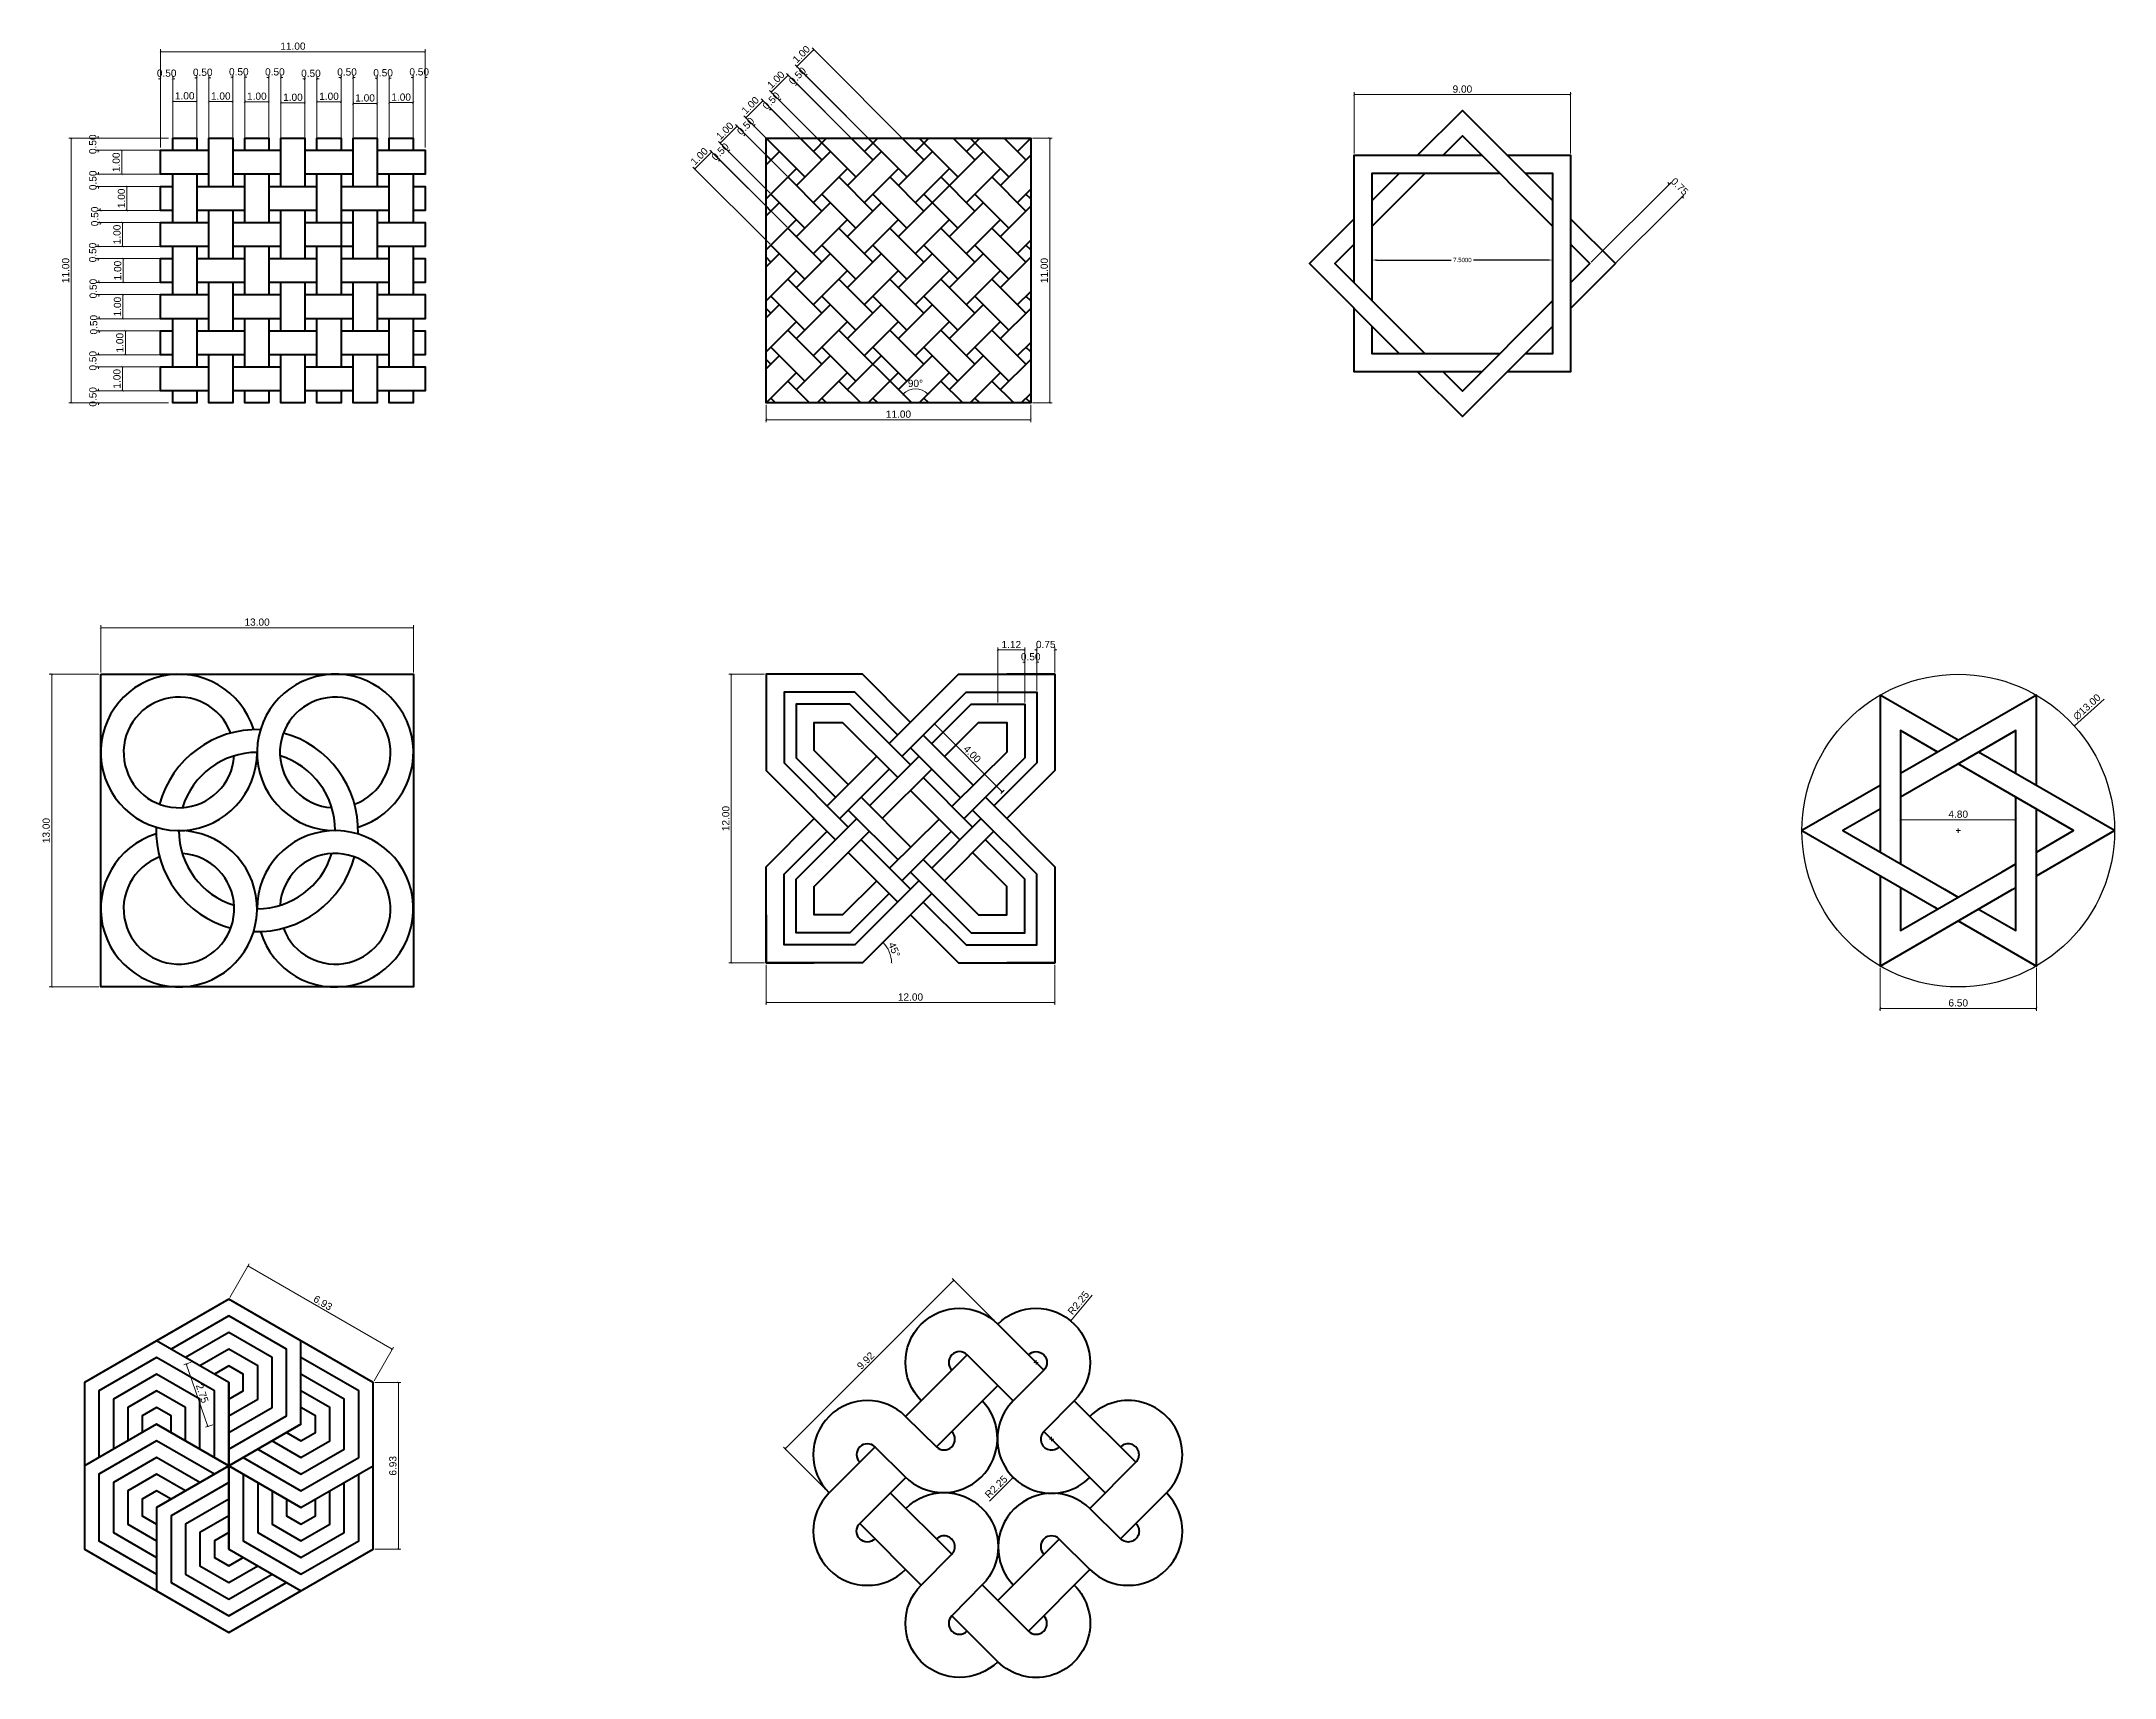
# Model space of a CAD drawing. Header units: inches. Extents: x 994 to 6777, y -637 to 5407.
# Drawn here: x 1072.6 to 1158.8, y 424.2 to 492.2 of the extents above; entities that cross this region are included whole.
import ezdxf

# ---------------------------------------------------------------- set-up
doc = ezdxf.new("R2010")
doc.units = ezdxf.units.IN
doc.header["$MEASUREMENT"] = 0
doc.linetypes.add('CENTER2', pattern=[28.575, 19.05, -3.175, 3.175, -3.175])
doc.layers.add('DIMENSIONS', color=7, linetype='Continuous')
for name, color, linetype, lineweight in [('OBJECT 0.3', 7, 'Continuous', 30), ('OBJECT 0.5', 7, 'Continuous', 60), ('OUTLINES', 7, 'Continuous', 30)]:
    doc.layers.add(name, color=color, linetype=linetype, lineweight=lineweight)
doc.styles.get("Standard").update_dxf_attribs({"font": 'arial.ttf'})
doc.dimstyles.new('ABELLA 100', dxfattribs={"dimtxt": 0.3, "dimasz": 0.085, "dimexe": 0.1, "dimexo": 0.075, "dimgap": 0.075, "dimtad": 1, "dimzin": 0, "dimdsep": 46, "dimtxsty": 'Standard', "dimblk": 'ARCHTICK', "dimcen": 0.09, "dimclrd": 7, "dimclre": 7, "dimadec": 0, "dimazin": 0, "dimtfac": 1, "dimtix": 1, "dimtofl": 0, "dimtmove": 0, "dimatfit": 3, "dimldrblk": 'OPEN30', "dimfxl": 1, "dimtolj": 1, "dimtzin": 0, "dimlwd": 0, "dimlwe": 0, "dimarcsym": 0})
doc.dimstyles.get("Standard").update_dxf_attribs({"dimtxt": 0.18, "dimasz": 0.18, "dimexe": 0.18, "dimexo": 0.0625, "dimgap": 0.09, "dimtad": 0, "dimtih": 1, "dimtoh": 1, "dimdec": 4, "dimzin": 0, "dimdsep": 46, "dimtxsty": 'Standard', "dimcen": 0.09, "dimadec": 0, "dimazin": 0, "dimtfac": 1, "dimtdec": 4, "dimtofl": 0, "dimtmove": 0, "dimatfit": 3, "dimfxl": 1, "dimtolj": 1, "dimtzin": 0, "dimarcsym": 0})

msp = doc.modelspace()

# ---------------------------------------------------------------- blocks, each defined once
blk = doc.blocks.new('_ArchTick')
at = {"color": 0, "linetype": 'ByBlock', "const_width": 0.15}
blk.add_lwpolyline([(-0.5, -0.5), (0.5, 0.5)], dxfattribs=at)
blk = doc.blocks.new('*D532')
at = {"layer": 'Defpoints', "color": 0, "transparency": 16777216}
for p in [(1115.426, 439.068), (1113.987, 437.339)]:
    blk.add_point(p, dxfattribs=at)
at = {"layer": 'OBJECT 0.5', "color": 7, "linetype": 'Continuous', "lineweight": 0, "transparency": 16777216}
blk.add_line((1116.314, 440.136), (1115.426, 439.068), dxfattribs=at)
at = {"layer": 'OBJECT 0.5', "color": 7, "lineweight": 0, "transparency": 16777216}
for p, q in [((1113.897, 437.339), (1114.077, 437.339)), ((1113.987, 437.249), (1113.987, 437.429))]:
    blk.add_line(p, q, dxfattribs=at)
at = {"layer": 'OBJECT 0.5', "color": 7, "lineweight": 0, "transparency": 16777216, "xscale": 0.085, "yscale": 0.085, "zscale": 0.085, "rotation": 230.2383707260696}
blk.add_blockref('_ArchTick', (1115.426, 439.068), dxfattribs=at)
at = {"layer": 'OBJECT 0.5', "color": 0, "transparency": 16777216, "insert": (1115.749, 439.813), "char_height": 0.3, "attachment_point": 5, "rotation": 50.23837}
blk.add_mtext('\\A1;R2.25', dxfattribs=at)
blk = doc.blocks.new('_Open30')
at = {"color": 0, "linetype": 'ByBlock', "lineweight": -2}
for p, q in [((-1, 0.3), (0, 0)), ((0, 0), (-1, -0.3)), ((0, 0), (-1, 0))]:
    blk.add_line(p, q, dxfattribs=at)
blk = doc.blocks.new('*D533')
at = {"layer": 'Defpoints', "color": 0, "transparency": 16777216}
for p in [(1114.63, 434.15), (1113.039, 432.559)]:
    blk.add_point(p, dxfattribs=at)
at = {"layer": 'OBJECT 0.5', "color": 7, "lineweight": 0, "transparency": 16777216}
for p, q in [((1114.54, 434.15), (1114.72, 434.15)), ((1114.63, 434.06), (1114.63, 434.24))]:
    blk.add_line(p, q, dxfattribs=at)
at = {"layer": 'OBJECT 0.5', "color": 7, "linetype": 'Continuous', "lineweight": 0, "transparency": 16777216}
blk.add_line((1112.057, 431.577), (1113.039, 432.559), dxfattribs=at)
at = {"layer": 'OBJECT 0.5', "color": 7, "lineweight": 0, "transparency": 16777216, "xscale": 0.085, "yscale": 0.085, "zscale": 0.085, "rotation": 45.00000000104708}
blk.add_blockref('_ArchTick', (1113.039, 432.559), dxfattribs=at)
at = {"layer": 'OBJECT 0.5', "color": 0, "transparency": 16777216, "insert": (1112.327, 432.169), "char_height": 0.3, "attachment_point": 5, "rotation": 45}
blk.add_mtext('\\A1;R2.25', dxfattribs=at)
blk = doc.blocks.new('*D630')
at = {"layer": 'Defpoints', "color": 0, "transparency": 16777216}
for p in [(1080.421, 439.97), (1087.218, 437.886), (1086.421, 436.506)]:
    blk.add_point(p, dxfattribs=at)
at = {"layer": 'DIMENSIONS', "color": 7, "linetype": 'CENTER2', "lineweight": 0, "transparency": 16777216}
for p, q in [((1080.459, 440.035), (1081.268, 441.437)), ((1086.459, 436.57), (1087.268, 437.973))]:
    blk.add_line(p, q, dxfattribs=at)
at = {"layer": 'DIMENSIONS', "color": 7, "linetype": 'Continuous', "lineweight": 0, "transparency": 16777216}
blk.add_line((1081.218, 441.35), (1087.218, 437.886), dxfattribs=at)
at = {"layer": 'DIMENSIONS', "color": 7, "lineweight": 0, "transparency": 16777216, "xscale": 0.085, "yscale": 0.085, "zscale": 0.085}
for p, rotation in [((1081.218, 441.35), 149.9999999999843), ((1087.218, 437.886), 329.9999999999843)]:
    blk.add_blockref('_ArchTick', p, dxfattribs=dict(at, rotation=rotation))
at = {"layer": 'DIMENSIONS', "color": 0, "transparency": 16777216, "insert": (1084.333, 439.816), "char_height": 0.3, "attachment_point": 5, "rotation": 330}
blk.add_mtext('\\A1;6.93', dxfattribs=at)
blk = doc.blocks.new('*D626')
at = {"layer": 'Defpoints', "color": 0, "transparency": 16777216}
for p in [(1086.421, 436.506), (1086.421, 429.577), (1087.472, 429.577)]:
    blk.add_point(p, dxfattribs=at)
at = {"layer": 'DIMENSIONS', "color": 7, "linetype": 'CENTER2', "lineweight": 0, "transparency": 16777216}
for p, q in [((1086.496, 436.506), (1087.572, 436.506)), ((1086.496, 429.577), (1087.572, 429.577))]:
    blk.add_line(p, q, dxfattribs=at)
at = {"layer": 'DIMENSIONS', "color": 7, "linetype": 'Continuous', "lineweight": 0, "transparency": 16777216}
blk.add_line((1087.472, 436.506), (1087.472, 429.577), dxfattribs=at)
at = {"layer": 'DIMENSIONS', "color": 7, "lineweight": 0, "transparency": 16777216, "xscale": 0.085, "yscale": 0.085, "zscale": 0.085}
for p, rotation in [((1087.472, 436.506), 90), ((1087.472, 429.577), 270)]:
    blk.add_blockref('_ArchTick', p, dxfattribs=dict(at, rotation=rotation))
at = {"layer": 'DIMENSIONS', "color": 0, "transparency": 16777216, "insert": (1087.243, 433.041), "char_height": 0.3, "attachment_point": 5, "rotation": 90}
blk.add_mtext('\\A1;6.93', dxfattribs=at)
blk = doc.blocks.new('*D627')
at = {"layer": 'Defpoints', "color": 0, "transparency": 16777216}
for p in [(1078.921, 437.372), (1079.549, 434.679), (1079.821, 434.773)]:
    blk.add_point(p, dxfattribs=at)
at = {"layer": 'DIMENSIONS', "color": 7, "linetype": 'CENTER2', "lineweight": 0, "transparency": 16777216}
for p, q in [((1078.85, 437.347), (1078.555, 437.245)), ((1079.75, 434.749), (1079.455, 434.647))]:
    blk.add_line(p, q, dxfattribs=at)
at = {"layer": 'DIMENSIONS', "color": 7, "linetype": 'Continuous', "lineweight": 0, "transparency": 16777216}
blk.add_line((1078.649, 437.277), (1079.549, 434.679), dxfattribs=at)
at = {"layer": 'DIMENSIONS', "color": 7, "lineweight": 0, "transparency": 16777216, "xscale": 0.085, "yscale": 0.085, "zscale": 0.085}
for p, rotation in [((1078.649, 437.277), 109.1066053507618), ((1079.549, 434.679), 289.1066053507618)]:
    blk.add_blockref('_ArchTick', p, dxfattribs=dict(at, rotation=rotation))
at = {"layer": 'DIMENSIONS', "color": 0, "transparency": 16777216, "insert": (1079.315, 436.053), "char_height": 0.3, "attachment_point": 5, "rotation": 289.10661}
blk.add_mtext('\\A1;2.75', dxfattribs=at)
blk = doc.blocks.new('*D620')
at = {"layer": 'Defpoints', "color": 0, "transparency": 16777216}
for p in [(1110.567, 440.758), (1112.396, 438.93), (1105.381, 431.915)]:
    blk.add_point(p, dxfattribs=at)
at = {"layer": 'OBJECT 0.5', "color": 7, "linetype": 'Continuous', "lineweight": 0, "transparency": 16777216}
blk.add_line((1103.553, 433.743), (1110.567, 440.758), dxfattribs=at)
at = {"layer": 'OBJECT 0.5', "color": 7, "linetype": 'CENTER2', "lineweight": 0, "transparency": 16777216}
for p, q in [((1112.343, 438.983), (1110.497, 440.829)), ((1105.328, 431.968), (1103.482, 433.814))]:
    blk.add_line(p, q, dxfattribs=at)
at = {"layer": 'OBJECT 0.5', "color": 7, "lineweight": 0, "transparency": 16777216, "xscale": 0.085, "yscale": 0.085, "zscale": 0.085}
for p, rotation in [((1110.567, 440.758), 44.99999999997029), ((1103.553, 433.743), 224.9999999999702)]:
    blk.add_blockref('_ArchTick', p, dxfattribs=dict(at, rotation=rotation))
at = {"layer": 'OBJECT 0.5', "color": 0, "transparency": 16777216, "insert": (1106.899, 437.412), "char_height": 0.3, "attachment_point": 5, "rotation": 45}
blk.add_mtext('\\A1;9.92', dxfattribs=at)
blk = doc.blocks.new('*D557')
at = {"layer": 'Defpoints', "color": 0, "transparency": 16777216}
for p in [(1157.161, 463.795), (1147.499, 455.097)]:
    blk.add_point(p, dxfattribs=at)
at = {"layer": 'OBJECT 0.5', "color": 7, "linetype": 'Continuous', "lineweight": 0, "transparency": 16777216}
blk.add_line((1158.393, 464.904), (1157.161, 463.795), dxfattribs=at)
at = {"layer": 'OBJECT 0.5', "color": 7, "lineweight": 0, "transparency": 16777216}
for p, q in [((1152.24, 459.446), (1152.42, 459.446)), ((1152.33, 459.356), (1152.33, 459.536))]:
    blk.add_line(p, q, dxfattribs=at)
at = {"layer": 'OBJECT 0.5', "color": 7, "lineweight": 0, "transparency": 16777216, "xscale": 0.085, "yscale": 0.085, "zscale": 0.085, "rotation": 221.9952853022082}
blk.add_blockref('_ArchTick', (1157.161, 463.795), dxfattribs=at)
at = {"layer": 'OBJECT 0.5', "color": 0, "transparency": 16777216, "insert": (1157.682, 464.582), "char_height": 0.3, "attachment_point": 5, "rotation": 41.99529}
blk.add_mtext('\\A1;∅13.00', dxfattribs=at)
blk = doc.blocks.new('*D558')
at = {"layer": 'Defpoints', "color": 0, "transparency": 16777216}
for p in [(1073.056, 465.946), (1075.096, 465.946), (1075.096, 452.946)]:
    blk.add_point(p, dxfattribs=at)
at = {"layer": 'DIMENSIONS', "color": 7, "linetype": 'CENTER2', "lineweight": 0, "transparency": 16777216}
for p, q in [((1075.021, 465.946), (1072.956, 465.946)), ((1075.021, 452.946), (1072.956, 452.946))]:
    blk.add_line(p, q, dxfattribs=at)
at = {"layer": 'DIMENSIONS', "color": 7, "linetype": 'Continuous', "lineweight": 0, "transparency": 16777216}
blk.add_line((1073.056, 452.946), (1073.056, 465.946), dxfattribs=at)
at = {"layer": 'DIMENSIONS', "color": 7, "lineweight": 0, "transparency": 16777216, "xscale": 0.085, "yscale": 0.085, "zscale": 0.085}
for p, rotation in [((1073.056, 465.946), 90), ((1073.056, 452.946), 270)]:
    blk.add_blockref('_ArchTick', p, dxfattribs=dict(at, rotation=rotation))
at = {"layer": 'DIMENSIONS', "color": 0, "transparency": 16777216, "insert": (1072.828, 459.446), "char_height": 0.3, "attachment_point": 5, "rotation": 90}
blk.add_mtext('\\A1;13.00', dxfattribs=at)
blk = doc.blocks.new('*D559')
at = {"layer": 'Defpoints', "color": 0, "transparency": 16777216}
for p in [(1088.096, 467.881), (1075.096, 465.946), (1088.096, 465.946)]:
    blk.add_point(p, dxfattribs=at)
at = {"layer": 'DIMENSIONS', "color": 7, "linetype": 'CENTER2', "lineweight": 0, "transparency": 16777216}
for p, q in [((1075.096, 466.021), (1075.096, 467.981)), ((1088.096, 466.021), (1088.096, 467.981))]:
    blk.add_line(p, q, dxfattribs=at)
at = {"layer": 'DIMENSIONS', "color": 7, "linetype": 'Continuous', "lineweight": 0, "transparency": 16777216}
blk.add_line((1075.096, 467.881), (1088.096, 467.881), dxfattribs=at)
at = {"layer": 'DIMENSIONS', "color": 7, "lineweight": 0, "transparency": 16777216, "xscale": 0.085, "yscale": 0.085, "zscale": 0.085, "rotation": 180}
blk.add_blockref('_ArchTick', (1075.096, 467.881), dxfattribs=at)
at = {"layer": 'DIMENSIONS', "color": 7, "lineweight": 0, "transparency": 16777216, "xscale": 0.085, "yscale": 0.085, "zscale": 0.085}
blk.add_blockref('_ArchTick', (1088.096, 467.881), dxfattribs=at)
at = {"layer": 'DIMENSIONS', "color": 0, "transparency": 16777216, "insert": (1081.596, 468.11), "char_height": 0.3, "attachment_point": 5}
blk.add_mtext('\\A1;13.00', dxfattribs=at)
blk = doc.blocks.new('*D442')
at = {"layer": 'Defpoints', "color": 0, "transparency": 16777216}
for p in [(1113.515, 466.953), (1112.399, 464.696), (1113.515, 464.696)]:
    blk.add_point(p, dxfattribs=at)
at = {"layer": 'OBJECT 0.3', "color": 7, "linetype": 'CENTER2', "lineweight": 0, "transparency": 16777216}
for p, q in [((1112.399, 464.771), (1112.399, 467.053)), ((1113.515, 464.771), (1113.515, 467.053))]:
    blk.add_line(p, q, dxfattribs=at)
at = {"layer": 'OBJECT 0.3', "color": 7, "linetype": 'Continuous', "lineweight": 0, "transparency": 16777216}
blk.add_line((1112.399, 466.953), (1113.515, 466.953), dxfattribs=at)
at = {"layer": 'OBJECT 0.3', "color": 7, "lineweight": 0, "transparency": 16777216, "xscale": 0.085, "yscale": 0.085, "zscale": 0.085, "rotation": 180}
blk.add_blockref('_ArchTick', (1112.399, 466.953), dxfattribs=at)
at = {"layer": 'OBJECT 0.3', "color": 7, "lineweight": 0, "transparency": 16777216, "xscale": 0.085, "yscale": 0.085, "zscale": 0.085}
blk.add_blockref('_ArchTick', (1113.515, 466.953), dxfattribs=at)
at = {"layer": 'OBJECT 0.3', "color": 0, "transparency": 16777216, "insert": (1112.957, 467.179), "char_height": 0.3, "attachment_point": 5}
blk.add_mtext('\\A1;1.12', dxfattribs=at)
blk = doc.blocks.new('*D443')
at = {"layer": 'Defpoints', "color": 0, "transparency": 16777216}
for p in [(1113.515, 466.444), (1113.515, 465.196), (1114.015, 465.196)]:
    blk.add_point(p, dxfattribs=at)
at = {"layer": 'OBJECT 0.3', "color": 7, "linetype": 'Continuous', "lineweight": 0, "transparency": 16777216}
for p, q in [((1113.515, 466.444), (1113.43, 466.444)), ((1114.015, 466.444), (1114.1, 466.444))]:
    blk.add_line(p, q, dxfattribs=at)
at = {"layer": 'OBJECT 0.3', "color": 7, "linetype": 'CENTER2', "lineweight": 0, "transparency": 16777216}
for p, q in [((1113.515, 465.271), (1113.515, 466.544)), ((1114.015, 465.271), (1114.015, 466.544))]:
    blk.add_line(p, q, dxfattribs=at)
at = {"layer": 'OBJECT 0.3', "color": 7, "lineweight": 0, "transparency": 16777216, "xscale": 0.085, "yscale": 0.085, "zscale": 0.085}
blk.add_blockref('_ArchTick', (1113.515, 466.444), dxfattribs=at)
at = {"layer": 'OBJECT 0.3', "color": 7, "lineweight": 0, "transparency": 16777216, "xscale": 0.085, "yscale": 0.085, "zscale": 0.085, "rotation": 180}
blk.add_blockref('_ArchTick', (1114.015, 466.444), dxfattribs=at)
at = {"layer": 'OBJECT 0.3', "color": 0, "transparency": 16777216, "insert": (1113.765, 466.672), "char_height": 0.3, "attachment_point": 5}
blk.add_mtext('\\A1;0.50', dxfattribs=at)
blk = doc.blocks.new('*D444')
at = {"layer": 'Defpoints', "color": 0, "transparency": 16777216}
for p in [(1114.765, 466.953), (1114.015, 465.946), (1114.765, 465.946)]:
    blk.add_point(p, dxfattribs=at)
at = {"layer": 'OBJECT 0.3', "color": 7, "linetype": 'Continuous', "lineweight": 0, "transparency": 16777216}
for p, q in [((1114.015, 466.953), (1113.93, 466.953)), ((1114.765, 466.953), (1114.85, 466.953))]:
    blk.add_line(p, q, dxfattribs=at)
at = {"layer": 'OBJECT 0.3', "color": 7, "linetype": 'CENTER2', "lineweight": 0, "transparency": 16777216}
for p, q in [((1114.015, 466.021), (1114.015, 467.053)), ((1114.765, 466.021), (1114.765, 467.053))]:
    blk.add_line(p, q, dxfattribs=at)
at = {"layer": 'OBJECT 0.3', "color": 7, "lineweight": 0, "transparency": 16777216, "xscale": 0.085, "yscale": 0.085, "zscale": 0.085}
blk.add_blockref('_ArchTick', (1114.015, 466.953), dxfattribs=at)
at = {"layer": 'OBJECT 0.3', "color": 7, "lineweight": 0, "transparency": 16777216, "xscale": 0.085, "yscale": 0.085, "zscale": 0.085, "rotation": 180}
blk.add_blockref('_ArchTick', (1114.765, 466.953), dxfattribs=at)
at = {"layer": 'OBJECT 0.3', "color": 0, "transparency": 16777216, "insert": (1114.39, 467.181), "char_height": 0.3, "attachment_point": 5}
blk.add_mtext('\\A1;0.75', dxfattribs=at)
blk = doc.blocks.new('*D445')
at = {"layer": 'Defpoints', "color": 0, "transparency": 16777216}
for p in [(1109.649, 456.83), (1106.765, 453.946), (1106.765, 453.946), (1107.934, 454.259), (1108.368, 453.946)]:
    blk.add_point(p, dxfattribs=at)
at = {"layer": 'OBJECT 0.3', "color": 7, "linetype": 'Continuous', "lineweight": 0, "transparency": 16777216}
blk.add_arc((1106.765, 453.946), 1.211, 360, 45, dxfattribs=at)
at = {"layer": 'OBJECT 0.3', "color": 7, "lineweight": 0, "transparency": 16777216, "xscale": 0.085, "yscale": 0.085, "zscale": 0.085}
for p, rotation in [((1107.621, 454.802), 135), ((1107.975, 453.946), 269.9999999999993)]:
    blk.add_blockref('_ArchTick', p, dxfattribs=dict(at, rotation=rotation))
at = {"layer": 'OBJECT 0.3', "color": 0, "transparency": 16777216, "insert": (1108.093, 454.496), "char_height": 0.3, "attachment_point": 5, "rotation": 292.5}
blk.add_mtext('\\A1;45°', dxfattribs=at)
blk = doc.blocks.new('*D446')
at = {"layer": 'Defpoints', "color": 0, "transparency": 16777216}
for p in [(1102.765, 465.946), (1101.313, 453.946), (1102.765, 453.946)]:
    blk.add_point(p, dxfattribs=at)
at = {"layer": 'OBJECT 0.3', "color": 7, "linetype": 'CENTER2', "lineweight": 0, "transparency": 16777216}
for p, q in [((1102.69, 465.946), (1101.213, 465.946)), ((1102.69, 453.946), (1101.213, 453.946))]:
    blk.add_line(p, q, dxfattribs=at)
at = {"layer": 'OBJECT 0.3', "color": 7, "linetype": 'Continuous', "lineweight": 0, "transparency": 16777216}
blk.add_line((1101.313, 465.946), (1101.313, 453.946), dxfattribs=at)
at = {"layer": 'OBJECT 0.3', "color": 7, "lineweight": 0, "transparency": 16777216, "xscale": 0.085, "yscale": 0.085, "zscale": 0.085}
for p, rotation in [((1101.313, 465.946), 90), ((1101.313, 453.946), 270)]:
    blk.add_blockref('_ArchTick', p, dxfattribs=dict(at, rotation=rotation))
at = {"layer": 'OBJECT 0.3', "color": 0, "transparency": 16777216, "insert": (1101.085, 459.946), "char_height": 0.3, "attachment_point": 5, "rotation": 90}
blk.add_mtext('\\A1;12.00', dxfattribs=at)
blk = doc.blocks.new('*D447')
at = {"layer": 'Defpoints', "color": 0, "transparency": 16777216}
for p in [(1109.639, 463.759), (1109.758, 463.879), (1112.464, 460.934)]:
    blk.add_point(p, dxfattribs=at)
at = {"layer": 'OBJECT 0.3', "color": 7, "linetype": 'CENTER2', "lineweight": 0, "transparency": 16777216}
for p, q in [((1109.692, 463.813), (1109.829, 463.95)), ((1112.517, 460.987), (1112.655, 461.124))]:
    blk.add_line(p, q, dxfattribs=at)
at = {"layer": 'OBJECT 0.3', "color": 7, "linetype": 'Continuous', "lineweight": 0, "transparency": 16777216}
blk.add_line((1112.584, 461.054), (1109.758, 463.879), dxfattribs=at)
at = {"layer": 'OBJECT 0.3', "color": 7, "lineweight": 0, "transparency": 16777216, "xscale": 0.085, "yscale": 0.085, "zscale": 0.085}
for p, rotation in [((1109.758, 463.879), 134.9999999999631), ((1112.584, 461.054), 314.9999999999631)]:
    blk.add_blockref('_ArchTick', p, dxfattribs=dict(at, rotation=rotation))
at = {"layer": 'OBJECT 0.3', "color": 0, "transparency": 16777216, "insert": (1111.333, 462.628), "char_height": 0.3, "attachment_point": 5, "rotation": 315}
blk.add_mtext('\\A1;4.00', dxfattribs=at)
blk = doc.blocks.new('*D523')
at = {"layer": 'Defpoints', "color": 0, "transparency": 16777216}
for p in [(1102.765, 453.946), (1114.765, 453.946), (1114.765, 452.298)]:
    blk.add_point(p, dxfattribs=at)
at = {"layer": 'OBJECT 0.3', "color": 7, "linetype": 'CENTER2', "lineweight": 0, "transparency": 16777216}
for p, q in [((1102.765, 453.871), (1102.765, 452.198)), ((1114.765, 453.871), (1114.765, 452.198))]:
    blk.add_line(p, q, dxfattribs=at)
at = {"layer": 'OBJECT 0.3', "color": 7, "linetype": 'Continuous', "lineweight": 0, "transparency": 16777216}
blk.add_line((1102.765, 452.298), (1114.765, 452.298), dxfattribs=at)
at = {"layer": 'OBJECT 0.3', "color": 7, "lineweight": 0, "transparency": 16777216, "xscale": 0.085, "yscale": 0.085, "zscale": 0.085, "rotation": 180}
blk.add_blockref('_ArchTick', (1102.765, 452.298), dxfattribs=at)
at = {"layer": 'OBJECT 0.3', "color": 7, "lineweight": 0, "transparency": 16777216, "xscale": 0.085, "yscale": 0.085, "zscale": 0.085}
blk.add_blockref('_ArchTick', (1114.765, 452.298), dxfattribs=at)
at = {"layer": 'OBJECT 0.3', "color": 0, "transparency": 16777216, "insert": (1108.765, 452.526), "char_height": 0.3, "attachment_point": 5}
blk.add_mtext('\\A1;12.00', dxfattribs=at)
blk = doc.blocks.new('*D604')
at = {"layer": 'Defpoints', "color": 0, "transparency": 16777216}
for p in [(1149.93, 459.446), (1154.73, 459.898), (1154.73, 459.446)]:
    blk.add_point(p, dxfattribs=at)
at = {"layer": 'OBJECT 0.5', "color": 7, "linetype": 'CENTER2', "lineweight": 0, "transparency": 16777216}
for p, q in [((1149.93, 459.521), (1149.93, 459.998)), ((1154.73, 459.521), (1154.73, 459.998))]:
    blk.add_line(p, q, dxfattribs=at)
at = {"layer": 'OBJECT 0.5', "color": 7, "linetype": 'Continuous', "lineweight": 0, "transparency": 16777216}
blk.add_line((1149.93, 459.898), (1154.73, 459.898), dxfattribs=at)
at = {"layer": 'OBJECT 0.5', "color": 7, "lineweight": 0, "transparency": 16777216, "xscale": 0.085, "yscale": 0.085, "zscale": 0.085, "rotation": 180}
blk.add_blockref('_ArchTick', (1149.93, 459.898), dxfattribs=at)
at = {"layer": 'OBJECT 0.5', "color": 7, "lineweight": 0, "transparency": 16777216, "xscale": 0.085, "yscale": 0.085, "zscale": 0.085}
blk.add_blockref('_ArchTick', (1154.73, 459.898), dxfattribs=at)
at = {"layer": 'OBJECT 0.5', "color": 0, "transparency": 16777216, "insert": (1152.33, 460.126), "char_height": 0.3, "attachment_point": 5}
blk.add_mtext('\\A1;4.80', dxfattribs=at)
blk = doc.blocks.new('*D629')
at = {"layer": 'Defpoints', "color": 0, "transparency": 16777216}
for p in [(1149.08, 453.817), (1155.58, 453.817), (1155.58, 452.054)]:
    blk.add_point(p, dxfattribs=at)
at = {"layer": 'DIMENSIONS', "color": 7, "linetype": 'CENTER2', "lineweight": 0, "transparency": 16777216}
for p, q in [((1149.08, 453.742), (1149.08, 451.954)), ((1155.58, 453.742), (1155.58, 451.954))]:
    blk.add_line(p, q, dxfattribs=at)
at = {"layer": 'DIMENSIONS', "color": 7, "linetype": 'Continuous', "lineweight": 0, "transparency": 16777216}
blk.add_line((1149.08, 452.054), (1155.58, 452.054), dxfattribs=at)
at = {"layer": 'DIMENSIONS', "color": 7, "lineweight": 0, "transparency": 16777216, "xscale": 0.085, "yscale": 0.085, "zscale": 0.085, "rotation": 180}
blk.add_blockref('_ArchTick', (1149.08, 452.054), dxfattribs=at)
at = {"layer": 'DIMENSIONS', "color": 7, "lineweight": 0, "transparency": 16777216, "xscale": 0.085, "yscale": 0.085, "zscale": 0.085}
blk.add_blockref('_ArchTick', (1155.58, 452.054), dxfattribs=at)
at = {"layer": 'DIMENSIONS', "color": 0, "transparency": 16777216, "insert": (1152.33, 452.282), "char_height": 0.3, "attachment_point": 5}
blk.add_mtext('\\A1;6.50', dxfattribs=at)
blk = doc.blocks.new('*D482')
at = {"layer": 'Defpoints', "color": 0, "transparency": 16777216}
for p in [(1078.087, 490.7), (1077.587, 487.759), (1078.087, 487.759)]:
    blk.add_point(p, dxfattribs=at)
at = {"layer": 'DIMENSIONS', "color": 7, "linetype": 'Continuous', "lineweight": 0, "transparency": 16777216}
for p, q in [((1077.587, 490.7), (1077.502, 490.7)), ((1078.087, 490.7), (1078.172, 490.7))]:
    blk.add_line(p, q, dxfattribs=at)
at = {"layer": 'DIMENSIONS', "color": 7, "linetype": 'CENTER2', "lineweight": 0, "transparency": 16777216}
for p, q in [((1077.587, 487.834), (1077.587, 490.8)), ((1078.087, 487.834), (1078.087, 490.8))]:
    blk.add_line(p, q, dxfattribs=at)
at = {"layer": 'DIMENSIONS', "color": 7, "lineweight": 0, "transparency": 16777216, "xscale": 0.085, "yscale": 0.085, "zscale": 0.085}
blk.add_blockref('_ArchTick', (1077.587, 490.7), dxfattribs=at)
at = {"layer": 'DIMENSIONS', "color": 7, "lineweight": 0, "transparency": 16777216, "xscale": 0.085, "yscale": 0.085, "zscale": 0.085, "rotation": 180}
blk.add_blockref('_ArchTick', (1078.087, 490.7), dxfattribs=at)
at = {"layer": 'DIMENSIONS', "color": 0, "lineweight": 9, "transparency": 16777216, "insert": (1077.837, 490.928), "char_height": 0.3, "attachment_point": 5}
blk.add_mtext('\\A1;0.50', dxfattribs=at)
blk = doc.blocks.new('*D483')
at = {"layer": 'Defpoints', "color": 0, "transparency": 16777216}
for p in [(1079.587, 490.736), (1079.087, 487.759), (1079.587, 487.759)]:
    blk.add_point(p, dxfattribs=at)
at = {"layer": 'DIMENSIONS', "color": 7, "linetype": 'Continuous', "lineweight": 0, "transparency": 16777216}
for p, q in [((1079.087, 490.736), (1079.002, 490.736)), ((1079.587, 490.736), (1079.672, 490.736))]:
    blk.add_line(p, q, dxfattribs=at)
at = {"layer": 'DIMENSIONS', "color": 7, "linetype": 'CENTER2', "lineweight": 0, "transparency": 16777216}
for p, q in [((1079.087, 487.834), (1079.087, 490.836)), ((1079.587, 487.834), (1079.587, 490.836))]:
    blk.add_line(p, q, dxfattribs=at)
at = {"layer": 'DIMENSIONS', "color": 7, "lineweight": 0, "transparency": 16777216, "xscale": 0.085, "yscale": 0.085, "zscale": 0.085}
blk.add_blockref('_ArchTick', (1079.087, 490.736), dxfattribs=at)
at = {"layer": 'DIMENSIONS', "color": 7, "lineweight": 0, "transparency": 16777216, "xscale": 0.085, "yscale": 0.085, "zscale": 0.085, "rotation": 180}
blk.add_blockref('_ArchTick', (1079.587, 490.736), dxfattribs=at)
at = {"layer": 'DIMENSIONS', "color": 0, "lineweight": 9, "transparency": 16777216, "insert": (1079.337, 490.964), "char_height": 0.3, "attachment_point": 5}
blk.add_mtext('\\A1;0.50', dxfattribs=at)
blk = doc.blocks.new('*D484')
at = {"layer": 'Defpoints', "color": 0, "transparency": 16777216}
for p in [(1081.087, 490.759), (1080.587, 487.759), (1081.087, 487.759)]:
    blk.add_point(p, dxfattribs=at)
at = {"layer": 'DIMENSIONS', "color": 7, "linetype": 'Continuous', "lineweight": 0, "transparency": 16777216}
for p, q in [((1080.587, 490.759), (1080.502, 490.759)), ((1081.087, 490.759), (1081.172, 490.759))]:
    blk.add_line(p, q, dxfattribs=at)
at = {"layer": 'DIMENSIONS', "color": 7, "linetype": 'CENTER2', "lineweight": 0, "transparency": 16777216}
for p, q in [((1080.587, 487.834), (1080.587, 490.859)), ((1081.087, 487.834), (1081.087, 490.859))]:
    blk.add_line(p, q, dxfattribs=at)
at = {"layer": 'DIMENSIONS', "color": 7, "lineweight": 0, "transparency": 16777216, "xscale": 0.085, "yscale": 0.085, "zscale": 0.085}
blk.add_blockref('_ArchTick', (1080.587, 490.759), dxfattribs=at)
at = {"layer": 'DIMENSIONS', "color": 7, "lineweight": 0, "transparency": 16777216, "xscale": 0.085, "yscale": 0.085, "zscale": 0.085, "rotation": 180}
blk.add_blockref('_ArchTick', (1081.087, 490.759), dxfattribs=at)
at = {"layer": 'DIMENSIONS', "color": 0, "lineweight": 9, "transparency": 16777216, "insert": (1080.837, 490.987), "char_height": 0.3, "attachment_point": 5}
blk.add_mtext('\\A1;0.50', dxfattribs=at)
blk = doc.blocks.new('*D485')
at = {"layer": 'Defpoints', "color": 0, "transparency": 16777216}
for p in [(1082.587, 490.755), (1082.087, 487.759), (1082.587, 487.759)]:
    blk.add_point(p, dxfattribs=at)
at = {"layer": 'DIMENSIONS', "color": 7, "linetype": 'Continuous', "lineweight": 0, "transparency": 16777216}
for p, q in [((1082.087, 490.755), (1082.002, 490.755)), ((1082.587, 490.755), (1082.672, 490.755))]:
    blk.add_line(p, q, dxfattribs=at)
at = {"layer": 'DIMENSIONS', "color": 7, "linetype": 'CENTER2', "lineweight": 0, "transparency": 16777216}
for p, q in [((1082.087, 487.834), (1082.087, 490.855)), ((1082.587, 487.834), (1082.587, 490.855))]:
    blk.add_line(p, q, dxfattribs=at)
at = {"layer": 'DIMENSIONS', "color": 7, "lineweight": 0, "transparency": 16777216, "xscale": 0.085, "yscale": 0.085, "zscale": 0.085}
blk.add_blockref('_ArchTick', (1082.087, 490.755), dxfattribs=at)
at = {"layer": 'DIMENSIONS', "color": 7, "lineweight": 0, "transparency": 16777216, "xscale": 0.085, "yscale": 0.085, "zscale": 0.085, "rotation": 180}
blk.add_blockref('_ArchTick', (1082.587, 490.755), dxfattribs=at)
at = {"layer": 'DIMENSIONS', "color": 0, "lineweight": 9, "transparency": 16777216, "insert": (1082.337, 490.983), "char_height": 0.3, "attachment_point": 5}
blk.add_mtext('\\A1;0.50', dxfattribs=at)
blk = doc.blocks.new('*D486')
at = {"layer": 'Defpoints', "color": 0, "transparency": 16777216}
for p in [(1084.087, 490.693), (1083.587, 487.759), (1084.087, 487.759)]:
    blk.add_point(p, dxfattribs=at)
at = {"layer": 'DIMENSIONS', "color": 7, "linetype": 'Continuous', "lineweight": 0, "transparency": 16777216}
for p, q in [((1083.587, 490.693), (1083.502, 490.693)), ((1084.087, 490.693), (1084.172, 490.693))]:
    blk.add_line(p, q, dxfattribs=at)
at = {"layer": 'DIMENSIONS', "color": 7, "linetype": 'CENTER2', "lineweight": 0, "transparency": 16777216}
for p, q in [((1083.587, 487.834), (1083.587, 490.793)), ((1084.087, 487.834), (1084.087, 490.793))]:
    blk.add_line(p, q, dxfattribs=at)
at = {"layer": 'DIMENSIONS', "color": 7, "lineweight": 0, "transparency": 16777216, "xscale": 0.085, "yscale": 0.085, "zscale": 0.085}
blk.add_blockref('_ArchTick', (1083.587, 490.693), dxfattribs=at)
at = {"layer": 'DIMENSIONS', "color": 7, "lineweight": 0, "transparency": 16777216, "xscale": 0.085, "yscale": 0.085, "zscale": 0.085, "rotation": 180}
blk.add_blockref('_ArchTick', (1084.087, 490.693), dxfattribs=at)
at = {"layer": 'DIMENSIONS', "color": 0, "lineweight": 9, "transparency": 16777216, "insert": (1083.837, 490.921), "char_height": 0.3, "attachment_point": 5}
blk.add_mtext('\\A1;0.50', dxfattribs=at)
blk = doc.blocks.new('*D487')
at = {"layer": 'Defpoints', "color": 0, "transparency": 16777216}
for p in [(1085.587, 490.751), (1085.087, 487.759), (1085.587, 487.759)]:
    blk.add_point(p, dxfattribs=at)
at = {"layer": 'DIMENSIONS', "color": 7, "linetype": 'Continuous', "lineweight": 0, "transparency": 16777216}
for p, q in [((1085.087, 490.751), (1085.002, 490.751)), ((1085.587, 490.751), (1085.672, 490.751))]:
    blk.add_line(p, q, dxfattribs=at)
at = {"layer": 'DIMENSIONS', "color": 7, "linetype": 'CENTER2', "lineweight": 0, "transparency": 16777216}
for p, q in [((1085.087, 487.834), (1085.087, 490.851)), ((1085.587, 487.834), (1085.587, 490.851))]:
    blk.add_line(p, q, dxfattribs=at)
at = {"layer": 'DIMENSIONS', "color": 7, "lineweight": 0, "transparency": 16777216, "xscale": 0.085, "yscale": 0.085, "zscale": 0.085}
blk.add_blockref('_ArchTick', (1085.087, 490.751), dxfattribs=at)
at = {"layer": 'DIMENSIONS', "color": 7, "lineweight": 0, "transparency": 16777216, "xscale": 0.085, "yscale": 0.085, "zscale": 0.085, "rotation": 180}
blk.add_blockref('_ArchTick', (1085.587, 490.751), dxfattribs=at)
at = {"layer": 'DIMENSIONS', "color": 0, "lineweight": 9, "transparency": 16777216, "insert": (1085.337, 490.979), "char_height": 0.3, "attachment_point": 5}
blk.add_mtext('\\A1;0.50', dxfattribs=at)
blk = doc.blocks.new('*D488')
at = {"layer": 'Defpoints', "color": 0, "transparency": 16777216}
for p in [(1087.087, 490.717), (1086.587, 487.759), (1087.087, 487.759)]:
    blk.add_point(p, dxfattribs=at)
at = {"layer": 'DIMENSIONS', "color": 7, "linetype": 'Continuous', "lineweight": 0, "transparency": 16777216}
for p, q in [((1086.587, 490.717), (1086.502, 490.717)), ((1087.087, 490.717), (1087.172, 490.717))]:
    blk.add_line(p, q, dxfattribs=at)
at = {"layer": 'DIMENSIONS', "color": 7, "linetype": 'CENTER2', "lineweight": 0, "transparency": 16777216}
for p, q in [((1086.587, 487.834), (1086.587, 490.817)), ((1087.087, 487.834), (1087.087, 490.817))]:
    blk.add_line(p, q, dxfattribs=at)
at = {"layer": 'DIMENSIONS', "color": 7, "lineweight": 0, "transparency": 16777216, "xscale": 0.085, "yscale": 0.085, "zscale": 0.085}
blk.add_blockref('_ArchTick', (1086.587, 490.717), dxfattribs=at)
at = {"layer": 'DIMENSIONS', "color": 7, "lineweight": 0, "transparency": 16777216, "xscale": 0.085, "yscale": 0.085, "zscale": 0.085, "rotation": 180}
blk.add_blockref('_ArchTick', (1087.087, 490.717), dxfattribs=at)
at = {"layer": 'DIMENSIONS', "color": 0, "lineweight": 9, "transparency": 16777216, "insert": (1086.837, 490.945), "char_height": 0.3, "attachment_point": 5}
blk.add_mtext('\\A1;0.50', dxfattribs=at)
blk = doc.blocks.new('*D489')
at = {"layer": 'Defpoints', "color": 0, "transparency": 16777216}
for p in [(1088.587, 490.754), (1088.087, 487.759), (1088.587, 487.759)]:
    blk.add_point(p, dxfattribs=at)
at = {"layer": 'DIMENSIONS', "color": 7, "linetype": 'Continuous', "lineweight": 0, "transparency": 16777216}
for p, q in [((1088.087, 490.754), (1088.002, 490.754)), ((1088.587, 490.754), (1088.672, 490.754))]:
    blk.add_line(p, q, dxfattribs=at)
at = {"layer": 'DIMENSIONS', "color": 7, "linetype": 'CENTER2', "lineweight": 0, "transparency": 16777216}
for p, q in [((1088.087, 487.834), (1088.087, 490.854)), ((1088.587, 487.834), (1088.587, 490.854))]:
    blk.add_line(p, q, dxfattribs=at)
at = {"layer": 'DIMENSIONS', "color": 7, "lineweight": 0, "transparency": 16777216, "xscale": 0.085, "yscale": 0.085, "zscale": 0.085}
blk.add_blockref('_ArchTick', (1088.087, 490.754), dxfattribs=at)
at = {"layer": 'DIMENSIONS', "color": 7, "lineweight": 0, "transparency": 16777216, "xscale": 0.085, "yscale": 0.085, "zscale": 0.085, "rotation": 180}
blk.add_blockref('_ArchTick', (1088.587, 490.754), dxfattribs=at)
at = {"layer": 'DIMENSIONS', "color": 0, "lineweight": 9, "transparency": 16777216, "insert": (1088.337, 490.982), "char_height": 0.3, "attachment_point": 5}
blk.add_mtext('\\A1;0.50', dxfattribs=at)
blk = doc.blocks.new('*D490')
at = {"layer": 'Defpoints', "color": 0, "transparency": 16777216}
for p in [(1088.087, 489.706), (1087.087, 487.759), (1088.087, 487.759)]:
    blk.add_point(p, dxfattribs=at)
at = {"layer": 'DIMENSIONS', "color": 7, "linetype": 'CENTER2', "lineweight": 0, "transparency": 16777216}
for p, q in [((1087.087, 487.834), (1087.087, 489.806)), ((1088.087, 487.834), (1088.087, 489.806))]:
    blk.add_line(p, q, dxfattribs=at)
at = {"layer": 'DIMENSIONS', "color": 7, "linetype": 'Continuous', "lineweight": 0, "transparency": 16777216}
blk.add_line((1087.087, 489.706), (1088.087, 489.706), dxfattribs=at)
at = {"layer": 'DIMENSIONS', "color": 7, "lineweight": 0, "transparency": 16777216, "xscale": 0.085, "yscale": 0.085, "zscale": 0.085, "rotation": 180}
blk.add_blockref('_ArchTick', (1087.087, 489.706), dxfattribs=at)
at = {"layer": 'DIMENSIONS', "color": 7, "lineweight": 0, "transparency": 16777216, "xscale": 0.085, "yscale": 0.085, "zscale": 0.085}
blk.add_blockref('_ArchTick', (1088.087, 489.706), dxfattribs=at)
at = {"layer": 'DIMENSIONS', "color": 0, "lineweight": 9, "transparency": 16777216, "insert": (1087.587, 489.934), "char_height": 0.3, "attachment_point": 5}
blk.add_mtext('\\A1;1.00', dxfattribs=at)
blk = doc.blocks.new('*D491')
at = {"layer": 'Defpoints', "color": 0, "transparency": 16777216}
for p in [(1086.587, 489.671), (1085.587, 487.759), (1086.587, 487.759)]:
    blk.add_point(p, dxfattribs=at)
at = {"layer": 'DIMENSIONS', "color": 7, "linetype": 'CENTER2', "lineweight": 0, "transparency": 16777216}
for p, q in [((1085.587, 487.834), (1085.587, 489.771)), ((1086.587, 487.834), (1086.587, 489.771))]:
    blk.add_line(p, q, dxfattribs=at)
at = {"layer": 'DIMENSIONS', "color": 7, "linetype": 'Continuous', "lineweight": 0, "transparency": 16777216}
blk.add_line((1085.587, 489.671), (1086.587, 489.671), dxfattribs=at)
at = {"layer": 'DIMENSIONS', "color": 7, "lineweight": 0, "transparency": 16777216, "xscale": 0.085, "yscale": 0.085, "zscale": 0.085, "rotation": 180}
blk.add_blockref('_ArchTick', (1085.587, 489.671), dxfattribs=at)
at = {"layer": 'DIMENSIONS', "color": 7, "lineweight": 0, "transparency": 16777216, "xscale": 0.085, "yscale": 0.085, "zscale": 0.085}
blk.add_blockref('_ArchTick', (1086.587, 489.671), dxfattribs=at)
at = {"layer": 'DIMENSIONS', "color": 0, "lineweight": 9, "transparency": 16777216, "insert": (1086.087, 489.899), "char_height": 0.3, "attachment_point": 5}
blk.add_mtext('\\A1;1.00', dxfattribs=at)
blk = doc.blocks.new('*D492')
at = {"layer": 'Defpoints', "color": 0, "transparency": 16777216}
for p in [(1085.087, 489.74), (1084.087, 487.759), (1085.087, 487.759)]:
    blk.add_point(p, dxfattribs=at)
at = {"layer": 'DIMENSIONS', "color": 7, "linetype": 'CENTER2', "lineweight": 0, "transparency": 16777216}
for p, q in [((1084.087, 487.834), (1084.087, 489.84)), ((1085.087, 487.834), (1085.087, 489.84))]:
    blk.add_line(p, q, dxfattribs=at)
at = {"layer": 'DIMENSIONS', "color": 7, "linetype": 'Continuous', "lineweight": 0, "transparency": 16777216}
blk.add_line((1084.087, 489.74), (1085.087, 489.74), dxfattribs=at)
at = {"layer": 'DIMENSIONS', "color": 7, "lineweight": 0, "transparency": 16777216, "xscale": 0.085, "yscale": 0.085, "zscale": 0.085, "rotation": 180}
blk.add_blockref('_ArchTick', (1084.087, 489.74), dxfattribs=at)
at = {"layer": 'DIMENSIONS', "color": 7, "lineweight": 0, "transparency": 16777216, "xscale": 0.085, "yscale": 0.085, "zscale": 0.085}
blk.add_blockref('_ArchTick', (1085.087, 489.74), dxfattribs=at)
at = {"layer": 'DIMENSIONS', "color": 0, "lineweight": 9, "transparency": 16777216, "insert": (1084.587, 489.968), "char_height": 0.3, "attachment_point": 5}
blk.add_mtext('\\A1;1.00', dxfattribs=at)
blk = doc.blocks.new('*D493')
at = {"layer": 'Defpoints', "color": 0, "transparency": 16777216}
for p in [(1083.587, 489.698), (1082.587, 487.759), (1083.587, 487.759)]:
    blk.add_point(p, dxfattribs=at)
at = {"layer": 'DIMENSIONS', "color": 7, "linetype": 'CENTER2', "lineweight": 0, "transparency": 16777216}
for p, q in [((1082.587, 487.834), (1082.587, 489.798)), ((1083.587, 487.834), (1083.587, 489.798))]:
    blk.add_line(p, q, dxfattribs=at)
at = {"layer": 'DIMENSIONS', "color": 7, "linetype": 'Continuous', "lineweight": 0, "transparency": 16777216}
blk.add_line((1082.587, 489.698), (1083.587, 489.698), dxfattribs=at)
at = {"layer": 'DIMENSIONS', "color": 7, "lineweight": 0, "transparency": 16777216, "xscale": 0.085, "yscale": 0.085, "zscale": 0.085, "rotation": 180}
blk.add_blockref('_ArchTick', (1082.587, 489.698), dxfattribs=at)
at = {"layer": 'DIMENSIONS', "color": 7, "lineweight": 0, "transparency": 16777216, "xscale": 0.085, "yscale": 0.085, "zscale": 0.085}
blk.add_blockref('_ArchTick', (1083.587, 489.698), dxfattribs=at)
at = {"layer": 'DIMENSIONS', "color": 0, "lineweight": 9, "transparency": 16777216, "insert": (1083.087, 489.927), "char_height": 0.3, "attachment_point": 5}
blk.add_mtext('\\A1;1.00', dxfattribs=at)
blk = doc.blocks.new('*D494')
at = {"layer": 'Defpoints', "color": 0, "transparency": 16777216}
for p in [(1082.087, 489.744), (1081.087, 487.759), (1082.087, 487.759)]:
    blk.add_point(p, dxfattribs=at)
at = {"layer": 'DIMENSIONS', "color": 7, "linetype": 'CENTER2', "lineweight": 0, "transparency": 16777216}
for p, q in [((1081.087, 487.834), (1081.087, 489.844)), ((1082.087, 487.834), (1082.087, 489.844))]:
    blk.add_line(p, q, dxfattribs=at)
at = {"layer": 'DIMENSIONS', "color": 7, "linetype": 'Continuous', "lineweight": 0, "transparency": 16777216}
blk.add_line((1081.087, 489.744), (1082.087, 489.744), dxfattribs=at)
at = {"layer": 'DIMENSIONS', "color": 7, "lineweight": 0, "transparency": 16777216, "xscale": 0.085, "yscale": 0.085, "zscale": 0.085, "rotation": 180}
blk.add_blockref('_ArchTick', (1081.087, 489.744), dxfattribs=at)
at = {"layer": 'DIMENSIONS', "color": 7, "lineweight": 0, "transparency": 16777216, "xscale": 0.085, "yscale": 0.085, "zscale": 0.085}
blk.add_blockref('_ArchTick', (1082.087, 489.744), dxfattribs=at)
at = {"layer": 'DIMENSIONS', "color": 0, "lineweight": 9, "transparency": 16777216, "insert": (1081.587, 489.972), "char_height": 0.3, "attachment_point": 5}
blk.add_mtext('\\A1;1.00', dxfattribs=at)
blk = doc.blocks.new('*D495')
at = {"layer": 'Defpoints', "color": 0, "transparency": 16777216}
for p in [(1080.587, 489.75), (1079.587, 487.759), (1080.587, 487.759)]:
    blk.add_point(p, dxfattribs=at)
at = {"layer": 'DIMENSIONS', "color": 7, "linetype": 'CENTER2', "lineweight": 0, "transparency": 16777216}
for p, q in [((1079.587, 487.834), (1079.587, 489.85)), ((1080.587, 487.834), (1080.587, 489.85))]:
    blk.add_line(p, q, dxfattribs=at)
at = {"layer": 'DIMENSIONS', "color": 7, "linetype": 'Continuous', "lineweight": 0, "transparency": 16777216}
blk.add_line((1079.587, 489.75), (1080.587, 489.75), dxfattribs=at)
at = {"layer": 'DIMENSIONS', "color": 7, "lineweight": 0, "transparency": 16777216, "xscale": 0.085, "yscale": 0.085, "zscale": 0.085, "rotation": 180}
blk.add_blockref('_ArchTick', (1079.587, 489.75), dxfattribs=at)
at = {"layer": 'DIMENSIONS', "color": 7, "lineweight": 0, "transparency": 16777216, "xscale": 0.085, "yscale": 0.085, "zscale": 0.085}
blk.add_blockref('_ArchTick', (1080.587, 489.75), dxfattribs=at)
at = {"layer": 'DIMENSIONS', "color": 0, "lineweight": 9, "transparency": 16777216, "insert": (1080.087, 489.978), "char_height": 0.3, "attachment_point": 5}
blk.add_mtext('\\A1;1.00', dxfattribs=at)
blk = doc.blocks.new('*D496')
at = {"layer": 'Defpoints', "color": 0, "transparency": 16777216}
for p in [(1079.087, 489.759), (1078.087, 487.759), (1079.087, 487.759)]:
    blk.add_point(p, dxfattribs=at)
at = {"layer": 'DIMENSIONS', "color": 7, "linetype": 'CENTER2', "lineweight": 0, "transparency": 16777216}
for p, q in [((1078.087, 487.834), (1078.087, 489.859)), ((1079.087, 487.834), (1079.087, 489.859))]:
    blk.add_line(p, q, dxfattribs=at)
at = {"layer": 'DIMENSIONS', "color": 7, "linetype": 'Continuous', "lineweight": 0, "transparency": 16777216}
blk.add_line((1078.087, 489.759), (1079.087, 489.759), dxfattribs=at)
at = {"layer": 'DIMENSIONS', "color": 7, "lineweight": 0, "transparency": 16777216, "xscale": 0.085, "yscale": 0.085, "zscale": 0.085, "rotation": 180}
blk.add_blockref('_ArchTick', (1078.087, 489.759), dxfattribs=at)
at = {"layer": 'DIMENSIONS', "color": 7, "lineweight": 0, "transparency": 16777216, "xscale": 0.085, "yscale": 0.085, "zscale": 0.085}
blk.add_blockref('_ArchTick', (1079.087, 489.759), dxfattribs=at)
at = {"layer": 'DIMENSIONS', "color": 0, "lineweight": 9, "transparency": 16777216, "insert": (1078.587, 489.987), "char_height": 0.3, "attachment_point": 5}
blk.add_mtext('\\A1;1.00', dxfattribs=at)
blk = doc.blocks.new('*D497')
at = {"layer": 'Defpoints', "color": 0, "transparency": 16777216}
for p in [(1088.587, 491.822), (1077.587, 487.759), (1088.587, 487.759)]:
    blk.add_point(p, dxfattribs=at)
at = {"layer": 'DIMENSIONS', "color": 7, "linetype": 'CENTER2', "lineweight": 0, "transparency": 16777216}
for p, q in [((1077.587, 487.834), (1077.587, 491.922)), ((1088.587, 487.834), (1088.587, 491.922))]:
    blk.add_line(p, q, dxfattribs=at)
at = {"layer": 'DIMENSIONS', "color": 7, "linetype": 'Continuous', "lineweight": 0, "transparency": 16777216}
blk.add_line((1077.587, 491.822), (1088.587, 491.822), dxfattribs=at)
at = {"layer": 'DIMENSIONS', "color": 7, "lineweight": 0, "transparency": 16777216, "xscale": 0.085, "yscale": 0.085, "zscale": 0.085, "rotation": 180}
blk.add_blockref('_ArchTick', (1077.587, 491.822), dxfattribs=at)
at = {"layer": 'DIMENSIONS', "color": 7, "lineweight": 0, "transparency": 16777216, "xscale": 0.085, "yscale": 0.085, "zscale": 0.085}
blk.add_blockref('_ArchTick', (1088.587, 491.822), dxfattribs=at)
at = {"layer": 'DIMENSIONS', "color": 0, "lineweight": 9, "transparency": 16777216, "insert": (1083.087, 492.051), "char_height": 0.3, "attachment_point": 5}
blk.add_mtext('\\A1;11.00', dxfattribs=at)
blk = doc.blocks.new('*D498')
at = {"layer": 'Defpoints', "color": 0, "transparency": 16777216}
for p in [(1075, 486.225), (1077.991, 486.725), (1077.991, 486.225)]:
    blk.add_point(p, dxfattribs=at)
at = {"layer": 'DIMENSIONS', "color": 7, "linetype": 'CENTER2', "lineweight": 0, "transparency": 16777216}
for p, q in [((1077.916, 486.725), (1074.9, 486.725)), ((1077.916, 486.225), (1074.9, 486.225))]:
    blk.add_line(p, q, dxfattribs=at)
at = {"layer": 'DIMENSIONS', "color": 7, "linetype": 'Continuous', "lineweight": 0, "transparency": 16777216}
for p, q in [((1075, 486.725), (1075, 486.81)), ((1075, 486.225), (1075, 486.14))]:
    blk.add_line(p, q, dxfattribs=at)
at = {"layer": 'DIMENSIONS', "color": 7, "lineweight": 0, "transparency": 16777216, "xscale": 0.085, "yscale": 0.085, "zscale": 0.085}
for p, rotation in [((1075, 486.725), 270), ((1075, 486.225), 90)]:
    blk.add_blockref('_ArchTick', p, dxfattribs=dict(at, rotation=rotation))
at = {"layer": 'DIMENSIONS', "color": 0, "lineweight": 9, "transparency": 16777216, "insert": (1074.772, 486.475), "char_height": 0.3, "attachment_point": 5, "rotation": 90}
blk.add_mtext('\\A1;0.50', dxfattribs=at)
blk = doc.blocks.new('*D499')
at = {"layer": 'Defpoints', "color": 0, "transparency": 16777216}
for p in [(1077.991, 488.225), (1074.994, 487.725), (1077.991, 487.725)]:
    blk.add_point(p, dxfattribs=at)
at = {"layer": 'DIMENSIONS', "color": 7, "linetype": 'CENTER2', "lineweight": 0, "transparency": 16777216}
for p, q in [((1077.916, 488.225), (1074.894, 488.225)), ((1077.916, 487.725), (1074.894, 487.725))]:
    blk.add_line(p, q, dxfattribs=at)
at = {"layer": 'DIMENSIONS', "color": 7, "linetype": 'Continuous', "lineweight": 0, "transparency": 16777216}
for p, q in [((1074.994, 488.225), (1074.994, 488.31)), ((1074.994, 487.725), (1074.994, 487.64))]:
    blk.add_line(p, q, dxfattribs=at)
at = {"layer": 'DIMENSIONS', "color": 7, "lineweight": 0, "transparency": 16777216, "xscale": 0.085, "yscale": 0.085, "zscale": 0.085}
for p, rotation in [((1074.994, 488.225), 270), ((1074.994, 487.725), 90)]:
    blk.add_blockref('_ArchTick', p, dxfattribs=dict(at, rotation=rotation))
at = {"layer": 'DIMENSIONS', "color": 0, "lineweight": 9, "transparency": 16777216, "insert": (1074.765, 487.975), "char_height": 0.3, "attachment_point": 5, "rotation": 90}
blk.add_mtext('\\A1;0.50', dxfattribs=at)
blk = doc.blocks.new('*D500')
at = {"layer": 'Defpoints', "color": 0, "transparency": 16777216}
for p in [(1075.075, 484.725), (1077.991, 485.225), (1077.991, 484.725)]:
    blk.add_point(p, dxfattribs=at)
at = {"layer": 'DIMENSIONS', "color": 7, "linetype": 'Continuous', "lineweight": 0, "transparency": 16777216}
for p, q in [((1075.075, 485.225), (1075.075, 485.31)), ((1075.075, 484.725), (1075.075, 484.64))]:
    blk.add_line(p, q, dxfattribs=at)
at = {"layer": 'DIMENSIONS', "color": 7, "linetype": 'CENTER2', "lineweight": 0, "transparency": 16777216}
for p, q in [((1077.916, 485.225), (1074.975, 485.225)), ((1077.916, 484.725), (1074.975, 484.725))]:
    blk.add_line(p, q, dxfattribs=at)
at = {"layer": 'DIMENSIONS', "color": 7, "lineweight": 0, "transparency": 16777216, "xscale": 0.085, "yscale": 0.085, "zscale": 0.085}
for p, rotation in [((1075.075, 485.225), 270), ((1075.075, 484.725), 90)]:
    blk.add_blockref('_ArchTick', p, dxfattribs=dict(at, rotation=rotation))
at = {"layer": 'DIMENSIONS', "color": 0, "lineweight": 9, "transparency": 16777216, "insert": (1074.847, 484.975), "char_height": 0.3, "attachment_point": 5, "rotation": 90}
blk.add_mtext('\\A1;0.50', dxfattribs=at)
blk = doc.blocks.new('*D501')
at = {"layer": 'Defpoints', "color": 0, "transparency": 16777216}
for p in [(1077.991, 483.725), (1074.992, 483.225), (1077.991, 483.225)]:
    blk.add_point(p, dxfattribs=at)
at = {"layer": 'DIMENSIONS', "color": 7, "linetype": 'CENTER2', "lineweight": 0, "transparency": 16777216}
for p, q in [((1077.916, 483.725), (1074.892, 483.725)), ((1077.916, 483.225), (1074.892, 483.225))]:
    blk.add_line(p, q, dxfattribs=at)
at = {"layer": 'DIMENSIONS', "color": 7, "linetype": 'Continuous', "lineweight": 0, "transparency": 16777216}
for p, q in [((1074.992, 483.725), (1074.992, 483.81)), ((1074.992, 483.225), (1074.992, 483.14))]:
    blk.add_line(p, q, dxfattribs=at)
at = {"layer": 'DIMENSIONS', "color": 7, "lineweight": 0, "transparency": 16777216, "xscale": 0.085, "yscale": 0.085, "zscale": 0.085}
for p, rotation in [((1074.992, 483.725), 270), ((1074.992, 483.225), 90)]:
    blk.add_blockref('_ArchTick', p, dxfattribs=dict(at, rotation=rotation))
at = {"layer": 'DIMENSIONS', "color": 0, "lineweight": 9, "transparency": 16777216, "insert": (1074.764, 483.475), "char_height": 0.3, "attachment_point": 5, "rotation": 90}
blk.add_mtext('\\A1;0.50', dxfattribs=at)
blk = doc.blocks.new('*D502')
at = {"layer": 'Defpoints', "color": 0, "transparency": 16777216}
for p in [(1077.991, 482.225), (1075.01, 481.725), (1077.991, 481.725)]:
    blk.add_point(p, dxfattribs=at)
at = {"layer": 'DIMENSIONS', "color": 7, "linetype": 'CENTER2', "lineweight": 0, "transparency": 16777216}
for p, q in [((1077.916, 482.225), (1074.91, 482.225)), ((1077.916, 481.725), (1074.91, 481.725))]:
    blk.add_line(p, q, dxfattribs=at)
at = {"layer": 'DIMENSIONS', "color": 7, "linetype": 'Continuous', "lineweight": 0, "transparency": 16777216}
for p, q in [((1075.01, 482.225), (1075.01, 482.31)), ((1075.01, 481.725), (1075.01, 481.64))]:
    blk.add_line(p, q, dxfattribs=at)
at = {"layer": 'DIMENSIONS', "color": 7, "lineweight": 0, "transparency": 16777216, "xscale": 0.085, "yscale": 0.085, "zscale": 0.085}
for p, rotation in [((1075.01, 482.225), 270), ((1075.01, 481.725), 90)]:
    blk.add_blockref('_ArchTick', p, dxfattribs=dict(at, rotation=rotation))
at = {"layer": 'DIMENSIONS', "color": 0, "lineweight": 9, "transparency": 16777216, "insert": (1074.781, 481.975), "char_height": 0.3, "attachment_point": 5, "rotation": 90}
blk.add_mtext('\\A1;0.50', dxfattribs=at)
blk = doc.blocks.new('*D503')
at = {"layer": 'Defpoints', "color": 0, "transparency": 16777216}
for p in [(1075.034, 480.225), (1077.991, 480.725), (1077.991, 480.225)]:
    blk.add_point(p, dxfattribs=at)
at = {"layer": 'DIMENSIONS', "color": 7, "linetype": 'CENTER2', "lineweight": 0, "transparency": 16777216}
for p, q in [((1077.916, 480.725), (1074.934, 480.725)), ((1077.916, 480.225), (1074.934, 480.225))]:
    blk.add_line(p, q, dxfattribs=at)
at = {"layer": 'DIMENSIONS', "color": 7, "linetype": 'Continuous', "lineweight": 0, "transparency": 16777216}
for p, q in [((1075.034, 480.725), (1075.034, 480.81)), ((1075.034, 480.225), (1075.034, 480.14))]:
    blk.add_line(p, q, dxfattribs=at)
at = {"layer": 'DIMENSIONS', "color": 7, "lineweight": 0, "transparency": 16777216, "xscale": 0.085, "yscale": 0.085, "zscale": 0.085}
for p, rotation in [((1075.034, 480.725), 270), ((1075.034, 480.225), 90)]:
    blk.add_blockref('_ArchTick', p, dxfattribs=dict(at, rotation=rotation))
at = {"layer": 'DIMENSIONS', "color": 0, "lineweight": 9, "transparency": 16777216, "insert": (1074.806, 480.475), "char_height": 0.3, "attachment_point": 5, "rotation": 90}
blk.add_mtext('\\A1;0.50', dxfattribs=at)
blk = doc.blocks.new('*D504')
at = {"layer": 'Defpoints', "color": 0, "transparency": 16777216}
for p in [(1074.998, 478.725), (1077.991, 479.225), (1077.991, 478.725)]:
    blk.add_point(p, dxfattribs=at)
at = {"layer": 'DIMENSIONS', "color": 7, "linetype": 'Continuous', "lineweight": 0, "transparency": 16777216}
for p, q in [((1074.998, 479.225), (1074.998, 479.31)), ((1074.998, 478.725), (1074.998, 478.64))]:
    blk.add_line(p, q, dxfattribs=at)
at = {"layer": 'DIMENSIONS', "color": 7, "linetype": 'CENTER2', "lineweight": 0, "transparency": 16777216}
for p, q in [((1077.916, 479.225), (1074.898, 479.225)), ((1077.916, 478.725), (1074.898, 478.725))]:
    blk.add_line(p, q, dxfattribs=at)
at = {"layer": 'DIMENSIONS', "color": 7, "lineweight": 0, "transparency": 16777216, "xscale": 0.085, "yscale": 0.085, "zscale": 0.085}
for p, rotation in [((1074.998, 479.225), 270), ((1074.998, 478.725), 90)]:
    blk.add_blockref('_ArchTick', p, dxfattribs=dict(at, rotation=rotation))
at = {"layer": 'DIMENSIONS', "color": 0, "lineweight": 9, "transparency": 16777216, "insert": (1074.77, 478.975), "char_height": 0.3, "attachment_point": 5, "rotation": 90}
blk.add_mtext('\\A1;0.50', dxfattribs=at)
blk = doc.blocks.new('*D505')
at = {"layer": 'Defpoints', "color": 0, "transparency": 16777216}
for p in [(1077.991, 477.725), (1075, 477.225), (1077.991, 477.225)]:
    blk.add_point(p, dxfattribs=at)
at = {"layer": 'DIMENSIONS', "color": 7, "linetype": 'CENTER2', "lineweight": 0, "transparency": 16777216}
for p, q in [((1077.916, 477.725), (1074.9, 477.725)), ((1077.916, 477.225), (1074.9, 477.225))]:
    blk.add_line(p, q, dxfattribs=at)
at = {"layer": 'DIMENSIONS', "color": 7, "linetype": 'Continuous', "lineweight": 0, "transparency": 16777216}
for p, q in [((1075, 477.725), (1075, 477.81)), ((1075, 477.225), (1075, 477.14))]:
    blk.add_line(p, q, dxfattribs=at)
at = {"layer": 'DIMENSIONS', "color": 7, "lineweight": 0, "transparency": 16777216, "xscale": 0.085, "yscale": 0.085, "zscale": 0.085}
for p, rotation in [((1075, 477.725), 270), ((1075, 477.225), 90)]:
    blk.add_blockref('_ArchTick', p, dxfattribs=dict(at, rotation=rotation))
at = {"layer": 'DIMENSIONS', "color": 0, "lineweight": 9, "transparency": 16777216, "insert": (1074.772, 477.475), "char_height": 0.3, "attachment_point": 5, "rotation": 90}
blk.add_mtext('\\A1;0.50', dxfattribs=at)
blk = doc.blocks.new('*D506')
at = {"layer": 'Defpoints', "color": 0, "transparency": 16777216}
for p in [(1077.991, 478.725), (1075.999, 477.725), (1077.991, 477.725)]:
    blk.add_point(p, dxfattribs=at)
at = {"layer": 'DIMENSIONS', "color": 7, "linetype": 'CENTER2', "lineweight": 0, "transparency": 16777216}
for p, q in [((1077.916, 478.725), (1075.899, 478.725)), ((1077.916, 477.725), (1075.899, 477.725))]:
    blk.add_line(p, q, dxfattribs=at)
at = {"layer": 'DIMENSIONS', "color": 7, "linetype": 'Continuous', "lineweight": 0, "transparency": 16777216}
blk.add_line((1075.999, 478.725), (1075.999, 477.725), dxfattribs=at)
at = {"layer": 'DIMENSIONS', "color": 7, "lineweight": 0, "transparency": 16777216, "xscale": 0.085, "yscale": 0.085, "zscale": 0.085}
for p, rotation in [((1075.999, 478.725), 90), ((1075.999, 477.725), 270)]:
    blk.add_blockref('_ArchTick', p, dxfattribs=dict(at, rotation=rotation))
at = {"layer": 'DIMENSIONS', "color": 0, "lineweight": 9, "transparency": 16777216, "insert": (1075.771, 478.225), "char_height": 0.3, "attachment_point": 5, "rotation": 90}
blk.add_mtext('\\A1;1.00', dxfattribs=at)
blk = doc.blocks.new('*D507')
at = {"layer": 'Defpoints', "color": 0, "transparency": 16777216}
for p in [(1077.991, 480.225), (1076.119, 479.225), (1077.991, 479.225)]:
    blk.add_point(p, dxfattribs=at)
at = {"layer": 'DIMENSIONS', "color": 7, "linetype": 'CENTER2', "lineweight": 0, "transparency": 16777216}
for p, q in [((1077.916, 480.225), (1076.019, 480.225)), ((1077.916, 479.225), (1076.019, 479.225))]:
    blk.add_line(p, q, dxfattribs=at)
at = {"layer": 'DIMENSIONS', "color": 7, "linetype": 'Continuous', "lineweight": 0, "transparency": 16777216}
blk.add_line((1076.119, 480.225), (1076.119, 479.225), dxfattribs=at)
at = {"layer": 'DIMENSIONS', "color": 7, "lineweight": 0, "transparency": 16777216, "xscale": 0.085, "yscale": 0.085, "zscale": 0.085}
for p, rotation in [((1076.119, 480.225), 90), ((1076.119, 479.225), 270)]:
    blk.add_blockref('_ArchTick', p, dxfattribs=dict(at, rotation=rotation))
at = {"layer": 'DIMENSIONS', "color": 0, "lineweight": 9, "transparency": 16777216, "insert": (1075.891, 479.725), "char_height": 0.3, "attachment_point": 5, "rotation": 90}
blk.add_mtext('\\A1;1.00', dxfattribs=at)
blk = doc.blocks.new('*D508')
at = {"layer": 'Defpoints', "color": 0, "transparency": 16777216}
for p in [(1077.991, 481.725), (1076.02, 480.725), (1077.991, 480.725)]:
    blk.add_point(p, dxfattribs=at)
at = {"layer": 'DIMENSIONS', "color": 7, "linetype": 'CENTER2', "lineweight": 0, "transparency": 16777216}
for p, q in [((1077.916, 481.725), (1075.92, 481.725)), ((1077.916, 480.725), (1075.92, 480.725))]:
    blk.add_line(p, q, dxfattribs=at)
at = {"layer": 'DIMENSIONS', "color": 7, "linetype": 'Continuous', "lineweight": 0, "transparency": 16777216}
blk.add_line((1076.02, 481.725), (1076.02, 480.725), dxfattribs=at)
at = {"layer": 'DIMENSIONS', "color": 7, "lineweight": 0, "transparency": 16777216, "xscale": 0.085, "yscale": 0.085, "zscale": 0.085}
for p, rotation in [((1076.02, 481.725), 90), ((1076.02, 480.725), 270)]:
    blk.add_blockref('_ArchTick', p, dxfattribs=dict(at, rotation=rotation))
at = {"layer": 'DIMENSIONS', "color": 0, "lineweight": 9, "transparency": 16777216, "insert": (1075.792, 481.225), "char_height": 0.3, "attachment_point": 5, "rotation": 90}
blk.add_mtext('\\A1;1.00', dxfattribs=at)
blk = doc.blocks.new('*D509')
at = {"layer": 'Defpoints', "color": 0, "transparency": 16777216}
for p in [(1077.991, 483.225), (1076.029, 482.225), (1077.991, 482.225)]:
    blk.add_point(p, dxfattribs=at)
at = {"layer": 'DIMENSIONS', "color": 7, "linetype": 'CENTER2', "lineweight": 0, "transparency": 16777216}
for p, q in [((1077.916, 483.225), (1075.929, 483.225)), ((1077.916, 482.225), (1075.929, 482.225))]:
    blk.add_line(p, q, dxfattribs=at)
at = {"layer": 'DIMENSIONS', "color": 7, "linetype": 'Continuous', "lineweight": 0, "transparency": 16777216}
blk.add_line((1076.029, 483.225), (1076.029, 482.225), dxfattribs=at)
at = {"layer": 'DIMENSIONS', "color": 7, "lineweight": 0, "transparency": 16777216, "xscale": 0.085, "yscale": 0.085, "zscale": 0.085}
for p, rotation in [((1076.029, 483.225), 90), ((1076.029, 482.225), 270)]:
    blk.add_blockref('_ArchTick', p, dxfattribs=dict(at, rotation=rotation))
at = {"layer": 'DIMENSIONS', "color": 0, "lineweight": 9, "transparency": 16777216, "insert": (1075.801, 482.725), "char_height": 0.3, "attachment_point": 5, "rotation": 90}
blk.add_mtext('\\A1;1.00', dxfattribs=at)
blk = doc.blocks.new('*D510')
at = {"layer": 'Defpoints', "color": 0, "transparency": 16777216}
for p in [(1077.991, 484.725), (1076.002, 483.725), (1077.991, 483.725)]:
    blk.add_point(p, dxfattribs=at)
at = {"layer": 'DIMENSIONS', "color": 7, "linetype": 'CENTER2', "lineweight": 0, "transparency": 16777216}
for p, q in [((1077.916, 484.725), (1075.902, 484.725)), ((1077.916, 483.725), (1075.902, 483.725))]:
    blk.add_line(p, q, dxfattribs=at)
at = {"layer": 'DIMENSIONS', "color": 7, "linetype": 'Continuous', "lineweight": 0, "transparency": 16777216}
blk.add_line((1076.002, 484.725), (1076.002, 483.725), dxfattribs=at)
at = {"layer": 'DIMENSIONS', "color": 7, "lineweight": 0, "transparency": 16777216, "xscale": 0.085, "yscale": 0.085, "zscale": 0.085}
for p, rotation in [((1076.002, 484.725), 90), ((1076.002, 483.725), 270)]:
    blk.add_blockref('_ArchTick', p, dxfattribs=dict(at, rotation=rotation))
at = {"layer": 'DIMENSIONS', "color": 0, "lineweight": 9, "transparency": 16777216, "insert": (1075.773, 484.225), "char_height": 0.3, "attachment_point": 5, "rotation": 90}
blk.add_mtext('\\A1;1.00', dxfattribs=at)
blk = doc.blocks.new('*D511')
at = {"layer": 'Defpoints', "color": 0, "transparency": 16777216}
for p in [(1077.991, 486.225), (1076.185, 485.225), (1077.991, 485.225)]:
    blk.add_point(p, dxfattribs=at)
at = {"layer": 'DIMENSIONS', "color": 7, "linetype": 'CENTER2', "lineweight": 0, "transparency": 16777216}
for p, q in [((1077.916, 486.225), (1076.085, 486.225)), ((1077.916, 485.225), (1076.085, 485.225))]:
    blk.add_line(p, q, dxfattribs=at)
at = {"layer": 'DIMENSIONS', "color": 7, "linetype": 'Continuous', "lineweight": 0, "transparency": 16777216}
blk.add_line((1076.185, 486.225), (1076.185, 485.225), dxfattribs=at)
at = {"layer": 'DIMENSIONS', "color": 7, "lineweight": 0, "transparency": 16777216, "xscale": 0.085, "yscale": 0.085, "zscale": 0.085}
for p, rotation in [((1076.185, 486.225), 90), ((1076.185, 485.225), 270)]:
    blk.add_blockref('_ArchTick', p, dxfattribs=dict(at, rotation=rotation))
at = {"layer": 'DIMENSIONS', "color": 0, "lineweight": 9, "transparency": 16777216, "insert": (1075.956, 485.725), "char_height": 0.3, "attachment_point": 5, "rotation": 90}
blk.add_mtext('\\A1;1.00', dxfattribs=at)
blk = doc.blocks.new('*D512')
at = {"layer": 'Defpoints', "color": 0, "transparency": 16777216}
for p in [(1077.991, 487.725), (1075.966, 486.725), (1077.916, 486.725)]:
    blk.add_point(p, dxfattribs=at)
at = {"layer": 'DIMENSIONS', "color": 7, "linetype": 'CENTER2', "lineweight": 0, "transparency": 16777216}
for p, q in [((1077.916, 487.725), (1075.866, 487.725)), ((1077.841, 486.725), (1075.866, 486.725))]:
    blk.add_line(p, q, dxfattribs=at)
at = {"layer": 'DIMENSIONS', "color": 7, "linetype": 'Continuous', "lineweight": 0, "transparency": 16777216}
blk.add_line((1075.966, 487.725), (1075.966, 486.725), dxfattribs=at)
at = {"layer": 'DIMENSIONS', "color": 7, "lineweight": 0, "transparency": 16777216, "xscale": 0.085, "yscale": 0.085, "zscale": 0.085}
for p, rotation in [((1075.966, 487.725), 90), ((1075.966, 486.725), 270)]:
    blk.add_blockref('_ArchTick', p, dxfattribs=dict(at, rotation=rotation))
at = {"layer": 'DIMENSIONS', "color": 0, "lineweight": 9, "transparency": 16777216, "insert": (1075.738, 487.225), "char_height": 0.3, "attachment_point": 5, "rotation": 90}
blk.add_mtext('\\A1;1.00', dxfattribs=at)
blk = doc.blocks.new('*D513')
at = {"layer": 'Defpoints', "color": 0, "transparency": 16777216}
for p in [(1077.991, 488.225), (1073.867, 477.225), (1077.991, 477.225)]:
    blk.add_point(p, dxfattribs=at)
at = {"layer": 'DIMENSIONS', "color": 7, "linetype": 'CENTER2', "lineweight": 0, "transparency": 16777216}
for p, q in [((1077.916, 488.225), (1073.767, 488.225)), ((1077.916, 477.225), (1073.767, 477.225))]:
    blk.add_line(p, q, dxfattribs=at)
at = {"layer": 'DIMENSIONS', "color": 7, "linetype": 'Continuous', "lineweight": 0, "transparency": 16777216}
blk.add_line((1073.867, 488.225), (1073.867, 477.225), dxfattribs=at)
at = {"layer": 'DIMENSIONS', "color": 7, "lineweight": 0, "transparency": 16777216, "xscale": 0.085, "yscale": 0.085, "zscale": 0.085}
for p, rotation in [((1073.867, 488.225), 90), ((1073.867, 477.225), 270)]:
    blk.add_blockref('_ArchTick', p, dxfattribs=dict(at, rotation=rotation))
at = {"layer": 'DIMENSIONS', "color": 0, "lineweight": 9, "transparency": 16777216, "insert": (1073.639, 482.725), "char_height": 0.3, "attachment_point": 5, "rotation": 90}
blk.add_mtext('\\A1;11.00', dxfattribs=at)
blk = doc.blocks.new('*D591')
at = {"layer": 'Defpoints', "color": 0, "transparency": 16777216}
for p in [(1102.62, 489.786), (1104.752, 487.655), (1104.045, 486.948)]:
    blk.add_point(p, dxfattribs=at)
at = {"layer": 'OBJECT 0.5', "color": 7, "linetype": 'Continuous', "lineweight": 0, "transparency": 16777216}
blk.add_line((1101.913, 489.079), (1102.62, 489.786), dxfattribs=at)
at = {"layer": 'OBJECT 0.5', "color": 7, "linetype": 'CENTER2', "lineweight": 0, "transparency": 16777216}
for p, q in [((1104.699, 487.708), (1102.55, 489.857)), ((1103.992, 487.001), (1101.842, 489.15))]:
    blk.add_line(p, q, dxfattribs=at)
at = {"layer": 'OBJECT 0.5', "color": 7, "lineweight": 0, "transparency": 16777216, "xscale": 0.085, "yscale": 0.085, "zscale": 0.085}
for p, rotation in [((1102.62, 489.786), 45), ((1101.913, 489.079), 225)]:
    blk.add_blockref('_ArchTick', p, dxfattribs=dict(at, rotation=rotation))
at = {"layer": 'OBJECT 0.5', "color": 0, "transparency": 16777216, "insert": (1102.105, 489.594), "char_height": 0.3, "attachment_point": 5, "rotation": 45}
blk.add_mtext('\\A1;1.00', dxfattribs=at)
blk = doc.blocks.new('*D592')
at = {"layer": 'Defpoints', "color": 0, "transparency": 16777216}
for p in [(1101.898, 488.388), (1103.691, 486.594), (1104.045, 486.948)]:
    blk.add_point(p, dxfattribs=at)
at = {"layer": 'OBJECT 0.5', "color": 7, "linetype": 'CENTER2', "lineweight": 0, "transparency": 16777216}
for p, q in [((1103.992, 487.001), (1102.18, 488.812)), ((1103.638, 486.647), (1101.827, 488.458))]:
    blk.add_line(p, q, dxfattribs=at)
at = {"layer": 'OBJECT 0.5', "color": 7, "linetype": 'Continuous', "lineweight": 0, "transparency": 16777216}
for p, q in [((1102.251, 488.741), (1102.311, 488.801)), ((1101.898, 488.388), (1101.837, 488.328))]:
    blk.add_line(p, q, dxfattribs=at)
at = {"layer": 'OBJECT 0.5', "color": 7, "lineweight": 0, "transparency": 16777216, "xscale": 0.085, "yscale": 0.085, "zscale": 0.085}
for p, rotation in [((1102.251, 488.741), 224.9999999994104), ((1101.898, 488.388), 44.99999999941042)]:
    blk.add_blockref('_ArchTick', p, dxfattribs=dict(at, rotation=rotation))
at = {"layer": 'OBJECT 0.5', "color": 0, "transparency": 16777216, "insert": (1101.913, 488.726), "char_height": 0.3, "attachment_point": 5, "rotation": 45}
blk.add_mtext('\\A1;0.50', dxfattribs=at)
blk = doc.blocks.new('*D593')
at = {"layer": 'Defpoints', "color": 0, "transparency": 16777216}
for p in [(1102.958, 489.448), (1105.106, 488.008), (1104.752, 487.655)]:
    blk.add_point(p, dxfattribs=at)
at = {"layer": 'OBJECT 0.5', "color": 7, "linetype": 'CENTER2', "lineweight": 0, "transparency": 16777216}
for p, q in [((1105.052, 488.061), (1103.241, 489.873)), ((1104.699, 487.708), (1102.888, 489.519))]:
    blk.add_line(p, q, dxfattribs=at)
at = {"layer": 'OBJECT 0.5', "color": 7, "linetype": 'Continuous', "lineweight": 0, "transparency": 16777216}
for p, q in [((1103.312, 489.802), (1103.372, 489.862)), ((1102.958, 489.448), (1102.898, 489.388))]:
    blk.add_line(p, q, dxfattribs=at)
at = {"layer": 'OBJECT 0.5', "color": 7, "lineweight": 0, "transparency": 16777216, "xscale": 0.085, "yscale": 0.085, "zscale": 0.085}
for p, rotation in [((1103.312, 489.802), 225), ((1102.958, 489.448), 45)]:
    blk.add_blockref('_ArchTick', p, dxfattribs=dict(at, rotation=rotation))
at = {"layer": 'OBJECT 0.5', "color": 0, "transparency": 16777216, "insert": (1102.974, 489.786), "char_height": 0.3, "attachment_point": 5, "rotation": 45}
blk.add_mtext('\\A1;0.50', dxfattribs=at)
blk = doc.blocks.new('*D594')
at = {"layer": 'Defpoints', "color": 0, "transparency": 16777216}
for p in [(1102.974, 490.14), (1106.873, 487.655), (1106.166, 486.948)]:
    blk.add_point(p, dxfattribs=at)
at = {"layer": 'OBJECT 0.5', "color": 7, "linetype": 'Continuous', "lineweight": 0, "transparency": 16777216}
blk.add_line((1103.681, 490.847), (1102.974, 490.14), dxfattribs=at)
at = {"layer": 'OBJECT 0.5', "color": 7, "linetype": 'CENTER2', "lineweight": 0, "transparency": 16777216}
for p, q in [((1106.82, 487.708), (1103.61, 490.918)), ((1106.113, 487.001), (1102.903, 490.211))]:
    blk.add_line(p, q, dxfattribs=at)
at = {"layer": 'OBJECT 0.5', "color": 7, "lineweight": 0, "transparency": 16777216, "xscale": 0.085, "yscale": 0.085, "zscale": 0.085}
for p, rotation in [((1103.681, 490.847), 44.9999999998526), ((1102.974, 490.14), 224.9999999998526)]:
    blk.add_blockref('_ArchTick', p, dxfattribs=dict(at, rotation=rotation))
at = {"layer": 'OBJECT 0.5', "color": 0, "transparency": 16777216, "insert": (1103.166, 490.655), "char_height": 0.3, "attachment_point": 5, "rotation": 45}
blk.add_mtext('\\A1;1.00', dxfattribs=at)
blk = doc.blocks.new('*D595')
at = {"layer": 'Defpoints', "color": 0, "transparency": 16777216}
for p in [(1100.853, 488.019), (1103.691, 486.594), (1102.984, 485.887)]:
    blk.add_point(p, dxfattribs=at)
at = {"layer": 'OBJECT 0.5', "color": 7, "linetype": 'CENTER2', "lineweight": 0, "transparency": 16777216}
for p, q in [((1103.638, 486.647), (1101.489, 488.796)), ((1102.931, 485.94), (1100.782, 488.089))]:
    blk.add_line(p, q, dxfattribs=at)
at = {"layer": 'OBJECT 0.5', "color": 7, "linetype": 'Continuous', "lineweight": 0, "transparency": 16777216}
blk.add_line((1101.56, 488.726), (1100.853, 488.019), dxfattribs=at)
at = {"layer": 'OBJECT 0.5', "color": 7, "lineweight": 0, "transparency": 16777216, "xscale": 0.085, "yscale": 0.085, "zscale": 0.085}
for p, rotation in [((1101.56, 488.726), 45.0000000001474), ((1100.853, 488.019), 225.0000000001474)]:
    blk.add_blockref('_ArchTick', p, dxfattribs=dict(at, rotation=rotation))
at = {"layer": 'OBJECT 0.5', "color": 0, "transparency": 16777216, "insert": (1101.045, 488.533), "char_height": 0.3, "attachment_point": 5, "rotation": 45}
blk.add_mtext('\\A1;1.00', dxfattribs=at)
blk = doc.blocks.new('*D596')
at = {"layer": 'Defpoints', "color": 0, "transparency": 16777216}
for p in [(1100.837, 487.327), (1102.631, 485.533), (1102.984, 485.887)]:
    blk.add_point(p, dxfattribs=at)
at = {"layer": 'OBJECT 0.5', "color": 7, "linetype": 'CENTER2', "lineweight": 0, "transparency": 16777216}
for p, q in [((1102.578, 485.586), (1100.766, 487.398)), ((1102.931, 485.94), (1101.12, 487.751))]:
    blk.add_line(p, q, dxfattribs=at)
at = {"layer": 'OBJECT 0.5', "color": 7, "linetype": 'Continuous', "lineweight": 0, "transparency": 16777216}
for p, q in [((1100.837, 487.327), (1100.777, 487.267)), ((1101.19, 487.681), (1101.251, 487.741))]:
    blk.add_line(p, q, dxfattribs=at)
at = {"layer": 'OBJECT 0.5', "color": 7, "lineweight": 0, "transparency": 16777216, "xscale": 0.085, "yscale": 0.085, "zscale": 0.085}
for p, rotation in [((1100.837, 487.327), 45), ((1101.19, 487.681), 225)]:
    blk.add_blockref('_ArchTick', p, dxfattribs=dict(at, rotation=rotation))
at = {"layer": 'OBJECT 0.5', "color": 0, "transparency": 16777216, "insert": (1100.852, 487.665), "char_height": 0.3, "attachment_point": 5, "rotation": 45}
blk.add_mtext('\\A1;0.50', dxfattribs=at)
blk = doc.blocks.new('*D597')
at = {"layer": 'Defpoints', "color": 0, "transparency": 16777216}
for p in [(1104.049, 490.479), (1106.52, 488.008), (1106.873, 488.362)]:
    blk.add_point(p, dxfattribs=at)
at = {"layer": 'OBJECT 0.5', "color": 7, "linetype": 'CENTER2', "lineweight": 0, "transparency": 16777216}
for p, q in [((1106.467, 488.061), (1103.978, 490.55)), ((1106.82, 488.415), (1104.332, 490.903))]:
    blk.add_line(p, q, dxfattribs=at)
at = {"layer": 'OBJECT 0.5', "color": 7, "linetype": 'Continuous', "lineweight": 0, "transparency": 16777216}
for p, q in [((1104.049, 490.479), (1103.989, 490.419)), ((1104.403, 490.833), (1104.463, 490.893))]:
    blk.add_line(p, q, dxfattribs=at)
at = {"layer": 'OBJECT 0.5', "color": 7, "lineweight": 0, "transparency": 16777216, "xscale": 0.085, "yscale": 0.085, "zscale": 0.085}
for p, rotation in [((1104.049, 490.479), 45.00000000029478), ((1104.403, 490.833), 225.0000000002948)]:
    blk.add_blockref('_ArchTick', p, dxfattribs=dict(at, rotation=rotation))
at = {"layer": 'OBJECT 0.5', "color": 0, "transparency": 16777216, "insert": (1104.064, 490.817), "char_height": 0.3, "attachment_point": 5, "rotation": 45}
blk.add_mtext('\\A1;0.50', dxfattribs=at)
blk = doc.blocks.new('*D598')
at = {"layer": 'Defpoints', "color": 0, "transparency": 16777216}
for p in [(1104.034, 491.201), (1108.995, 487.655), (1108.288, 486.948)]:
    blk.add_point(p, dxfattribs=at)
at = {"layer": 'OBJECT 0.5', "color": 7, "linetype": 'Continuous', "lineweight": 0, "transparency": 16777216}
blk.add_line((1104.742, 491.908), (1104.034, 491.201), dxfattribs=at)
at = {"layer": 'OBJECT 0.5', "color": 7, "linetype": 'CENTER2', "lineweight": 0, "transparency": 16777216}
for p, q in [((1108.942, 487.708), (1104.671, 491.978)), ((1108.234, 487.001), (1103.964, 491.271))]:
    blk.add_line(p, q, dxfattribs=at)
at = {"layer": 'OBJECT 0.5', "color": 7, "lineweight": 0, "transparency": 16777216, "xscale": 0.085, "yscale": 0.085, "zscale": 0.085}
for p, rotation in [((1104.742, 491.908), 44.9999999998526), ((1104.034, 491.201), 224.9999999998526)]:
    blk.add_blockref('_ArchTick', p, dxfattribs=dict(at, rotation=rotation))
at = {"layer": 'OBJECT 0.5', "color": 0, "transparency": 16777216, "insert": (1104.227, 491.715), "char_height": 0.3, "attachment_point": 5, "rotation": 45}
blk.add_mtext('\\A1;1.00', dxfattribs=at)
blk = doc.blocks.new('*D599')
at = {"layer": 'Defpoints', "color": 0, "transparency": 16777216}
for p in [(1099.792, 486.958), (1103.691, 484.473), (1102.984, 483.766)]:
    blk.add_point(p, dxfattribs=at)
at = {"layer": 'OBJECT 0.5', "color": 7, "linetype": 'CENTER2', "lineweight": 0, "transparency": 16777216}
for p, q in [((1102.931, 483.819), (1099.721, 487.029)), ((1103.638, 484.526), (1100.428, 487.736))]:
    blk.add_line(p, q, dxfattribs=at)
at = {"layer": 'OBJECT 0.5', "color": 7, "linetype": 'Continuous', "lineweight": 0, "transparency": 16777216}
blk.add_line((1100.499, 487.665), (1099.792, 486.958), dxfattribs=at)
at = {"layer": 'OBJECT 0.5', "color": 7, "lineweight": 0, "transparency": 16777216, "xscale": 0.085, "yscale": 0.085, "zscale": 0.085}
for p, rotation in [((1099.792, 486.958), 225), ((1100.499, 487.665), 45)]:
    blk.add_blockref('_ArchTick', p, dxfattribs=dict(at, rotation=rotation))
at = {"layer": 'OBJECT 0.5', "color": 0, "transparency": 16777216, "insert": (1099.984, 487.473), "char_height": 0.3, "attachment_point": 5, "rotation": 45}
blk.add_mtext('\\A1;1.00', dxfattribs=at)
blk = doc.blocks.new('*D600')
at = {"layer": 'Defpoints', "color": 0, "transparency": 16777216}
for p in [(1102.765, 477.225), (1113.765, 477.225), (1113.765, 476.526)]:
    blk.add_point(p, dxfattribs=at)
at = {"layer": 'OBJECT 0.5', "color": 7, "linetype": 'CENTER2', "lineweight": 0, "transparency": 16777216}
for p, q in [((1102.765, 477.15), (1102.765, 476.426)), ((1113.765, 477.15), (1113.765, 476.426))]:
    blk.add_line(p, q, dxfattribs=at)
at = {"layer": 'OBJECT 0.5', "color": 7, "linetype": 'Continuous', "lineweight": 0, "transparency": 16777216}
blk.add_line((1102.765, 476.526), (1113.765, 476.526), dxfattribs=at)
at = {"layer": 'OBJECT 0.5', "color": 7, "lineweight": 0, "transparency": 16777216, "xscale": 0.085, "yscale": 0.085, "zscale": 0.085, "rotation": 180}
blk.add_blockref('_ArchTick', (1102.765, 476.526), dxfattribs=at)
at = {"layer": 'OBJECT 0.5', "color": 7, "lineweight": 0, "transparency": 16777216, "xscale": 0.085, "yscale": 0.085, "zscale": 0.085}
blk.add_blockref('_ArchTick', (1113.765, 476.526), dxfattribs=at)
at = {"layer": 'OBJECT 0.5', "color": 0, "transparency": 16777216, "insert": (1108.265, 476.754), "char_height": 0.3, "attachment_point": 5}
blk.add_mtext('\\A1;11.00', dxfattribs=at)
blk = doc.blocks.new('*D601')
at = {"layer": 'Defpoints', "color": 0, "transparency": 16777216}
for p in [(1113.765, 488.225), (1114.557, 488.225), (1113.765, 477.225)]:
    blk.add_point(p, dxfattribs=at)
at = {"layer": 'OBJECT 0.5', "color": 7, "linetype": 'CENTER2', "lineweight": 0, "transparency": 16777216}
for p, q in [((1113.84, 488.225), (1114.657, 488.225)), ((1113.84, 477.225), (1114.657, 477.225))]:
    blk.add_line(p, q, dxfattribs=at)
at = {"layer": 'OBJECT 0.5', "color": 7, "linetype": 'Continuous', "lineweight": 0, "transparency": 16777216}
blk.add_line((1114.557, 477.225), (1114.557, 488.225), dxfattribs=at)
at = {"layer": 'OBJECT 0.5', "color": 7, "lineweight": 0, "transparency": 16777216, "xscale": 0.085, "yscale": 0.085, "zscale": 0.085}
for p, rotation in [((1114.557, 488.225), 90), ((1114.557, 477.225), 270)]:
    blk.add_blockref('_ArchTick', p, dxfattribs=dict(at, rotation=rotation))
at = {"layer": 'OBJECT 0.5', "color": 0, "transparency": 16777216, "insert": (1114.329, 482.725), "char_height": 0.3, "attachment_point": 5, "rotation": 90}
blk.add_mtext('\\A1;11.00', dxfattribs=at)
blk = doc.blocks.new('*D602')
at = {"layer": 'Defpoints', "color": 0, "transparency": 16777216}
for p in [(1105.79, 480.25), (1110.386, 478.483), (1109.163, 477.781), (1108.815, 477.225), (1109.129, 477.225)]:
    blk.add_point(p, dxfattribs=at)
at = {"layer": 'OBJECT 0.5', "color": 7, "linetype": 'Continuous', "lineweight": 0, "transparency": 16777216}
blk.add_arc((1108.972, 477.068), 0.738, 45, 135, dxfattribs=at)
at = {"layer": 'OBJECT 0.5', "color": 7, "lineweight": 0, "transparency": 16777216, "xscale": 0.085, "yscale": 0.085, "zscale": 0.085}
for p, rotation in [((1108.45, 477.59), 224.9999999999999), ((1109.494, 477.59), 315.0000000000829)]:
    blk.add_blockref('_ArchTick', p, dxfattribs=dict(at, rotation=rotation))
at = {"layer": 'OBJECT 0.5', "color": 0, "lineweight": 100, "transparency": 16777216, "insert": (1108.972, 478.034), "char_height": 0.3, "attachment_point": 5}
blk.add_mtext('\\A1;90°', dxfattribs=at)
blk = doc.blocks.new('*D560')
at = {"layer": 'Defpoints', "color": 0, "transparency": 16777216}
for p in [(1136.214, 490.04), (1127.214, 487.518), (1136.214, 487.518)]:
    blk.add_point(p, dxfattribs=at)
at = {"layer": 'DIMENSIONS', "color": 7, "linetype": 'CENTER2', "lineweight": 0, "transparency": 16777216}
for p, q in [((1127.214, 487.593), (1127.214, 490.14)), ((1136.214, 487.593), (1136.214, 490.14))]:
    blk.add_line(p, q, dxfattribs=at)
at = {"layer": 'DIMENSIONS', "color": 7, "linetype": 'Continuous', "lineweight": 0, "transparency": 16777216}
blk.add_line((1127.214, 490.04), (1136.214, 490.04), dxfattribs=at)
at = {"layer": 'DIMENSIONS', "color": 7, "lineweight": 0, "transparency": 16777216, "xscale": 0.085, "yscale": 0.085, "zscale": 0.085, "rotation": 180}
blk.add_blockref('_ArchTick', (1127.214, 490.04), dxfattribs=at)
at = {"layer": 'DIMENSIONS', "color": 7, "lineweight": 0, "transparency": 16777216, "xscale": 0.085, "yscale": 0.085, "zscale": 0.085}
blk.add_blockref('_ArchTick', (1136.214, 490.04), dxfattribs=at)
at = {"layer": 'DIMENSIONS', "color": 0, "transparency": 16777216, "insert": (1131.714, 490.268), "char_height": 0.3, "attachment_point": 5}
blk.add_mtext('\\A1;9.00', dxfattribs=at)
blk = doc.blocks.new('*D565')
at = {"layer": 'Defpoints', "color": 0, "transparency": 16777216}
for p in [(1140.85, 485.79), (1137.017, 483.018), (1137.547, 482.488)]:
    blk.add_point(p, dxfattribs=at)
at = {"layer": 'OBJECT 0.5', "color": 7, "linetype": 'CENTER2', "lineweight": 0, "transparency": 16777216}
for p, q in [((1137.07, 483.071), (1140.39, 486.391)), ((1137.6, 482.541), (1140.92, 485.861))]:
    blk.add_line(p, q, dxfattribs=at)
at = {"layer": 'OBJECT 0.5', "color": 7, "linetype": 'Continuous', "lineweight": 0, "transparency": 16777216}
for p, q in [((1140.319, 486.32), (1140.259, 486.38)), ((1140.85, 485.79), (1140.91, 485.73))]:
    blk.add_line(p, q, dxfattribs=at)
at = {"layer": 'OBJECT 0.5', "color": 7, "lineweight": 0, "transparency": 16777216, "xscale": 0.085, "yscale": 0.085, "zscale": 0.085}
for p, rotation in [((1140.319, 486.32), 315.0000000001965), ((1140.85, 485.79), 135.0000000001965)]:
    blk.add_blockref('_ArchTick', p, dxfattribs=dict(at, rotation=rotation))
at = {"layer": 'OBJECT 0.5', "color": 0, "transparency": 16777216, "insert": (1140.746, 486.217), "char_height": 0.3, "attachment_point": 5, "rotation": 315}
blk.add_mtext('\\A1;0.75', dxfattribs=at)
blk = doc.blocks.new('*D642')
at = {"color": 0, "lineweight": -2, "transparency": 16777216}
for p, q in [((1127.964, 484.509), (1127.964, 482.983)), ((1135.464, 484.509), (1135.464, 482.983)), ((1128.144, 483.163), (1131.251, 483.163)), ((1135.284, 483.163), (1132.176, 483.163))]:
    blk.add_line(p, q, dxfattribs=at)
at = {"color": 0, "transparency": 16777216}
for points in [[(1128.144, 483.193), (1128.144, 483.133), (1127.964, 483.163)], [(1135.284, 483.193), (1135.284, 483.133), (1135.464, 483.163)]]:
    blk.add_solid(points, dxfattribs=at)
at = {"layer": 'Defpoints', "color": 0, "transparency": 16777216}
for p in [(1127.964, 484.571), (1135.464, 484.571), (1135.464, 483.163)]:
    blk.add_point(p, dxfattribs=at)
at = {"color": 0, "transparency": 16777216, "insert": (1131.714, 483.163), "char_height": 0.18, "attachment_point": 5}
blk.add_mtext('\\A1;7.5000', dxfattribs=at)

# ---------------------------------------------------------------- dimensions: what is measured, and where the dimension line sits
dim = msp.add_linear_dim(base=(1135.46361, 483.1628), p1=(1127.96361, 484.57135), p2=(1135.46361, 484.57135), dimstyle='Standard')
dim.commit()
dim.dimension.update_dxf_attribs({"geometry": '*D642', "text_midpoint": (1131.71361, 483.1628)})
at = {"layer": 'DIMENSIONS', "lineweight": 9}
for base, p1, p2, picture, middle in [((1088.58727, 491.82233), (1077.58727, 487.75885), (1088.58727, 487.75885), '*D497', (1083.08727, 492.0505)), ((1078.08727, 490.70015), (1077.58727, 487.75885), (1078.08727, 487.75885), '*D482', (1077.83727, 490.92832)), ((1079.58727, 490.73552), (1079.08727, 487.75885), (1079.58727, 487.75885), '*D483', (1079.33727, 490.96369)), ((1081.08727, 490.75884), (1080.58727, 487.75885), (1081.08727, 487.75885), '*D484', (1080.83727, 490.98701)), ((1082.58727, 490.75478), (1082.08727, 487.75885), (1082.58727, 487.75885), '*D485', (1082.33727, 490.98295)), ((1084.08727, 490.6929), (1083.58727, 487.75885), (1084.08727, 487.75885), '*D486', (1083.83727, 490.92107)), ((1085.58727, 490.75078), (1085.08727, 487.75885), (1085.58727, 487.75885), '*D487', (1085.33727, 490.97895)), ((1087.08727, 490.71701), (1086.58727, 487.75885), (1087.08727, 487.75885), '*D488', (1086.83727, 490.94519)), ((1088.58727, 490.75364), (1088.08727, 487.75885), (1088.58727, 487.75885), '*D489', (1088.33727, 490.98181)), ((1079.08727, 489.75885), (1078.08727, 487.75885), (1079.08727, 487.75885), '*D496', (1078.58727, 489.98702)), ((1080.58727, 489.75014), (1079.58727, 487.75885), (1080.58727, 487.75885), '*D495', (1080.08727, 489.97831)), ((1082.08727, 489.74362), (1081.08727, 487.75885), (1082.08727, 487.75885), '*D494', (1081.58727, 489.9718)), ((1083.58727, 489.69844), (1082.58727, 487.75885), (1083.58727, 487.75885), '*D493', (1083.08727, 489.92661)), ((1085.08727, 489.73996), (1084.08727, 487.75885), (1085.08727, 487.75885), '*D492', (1084.58727, 489.96813)), ((1086.58727, 489.67075), (1085.58727, 487.75885), (1086.58727, 487.75885), '*D491', (1086.08727, 489.89892)), ((1088.08727, 489.70627), (1087.08727, 487.75885), (1088.08727, 487.75885), '*D490', (1087.58727, 489.93444))]:
    dim = msp.add_linear_dim(base=base, p1=p1, p2=p2, dimstyle='ABELLA 100', dxfattribs=at)
    dim.commit()
    dim.dimension.update_dxf_attribs({"geometry": picture, "text_midpoint": middle})
at = {"layer": 'DIMENSIONS'}
for base, p1, p2, picture, middle in [((1136.21361, 490.0401), (1127.21361, 487.51805), (1136.21361, 487.51805), '*D560', (1131.71361, 490.26827)), ((1088.09626, 467.88149), (1075.09626, 465.94599), (1088.09626, 465.94599), '*D559', (1081.59626, 468.10977)), ((1155.57996, 452.05427), (1149.07996, 453.81682), (1155.57996, 453.81682), '*D629', (1152.32996, 452.28245))]:
    dim = msp.add_linear_dim(base=base, p1=p1, p2=p2, dimstyle='ABELLA 100', dxfattribs=at)
    dim.commit()
    dim.dimension.update_dxf_attribs({"geometry": picture, "text_midpoint": middle})
at = {"layer": 'DIMENSIONS', "lineweight": 9}
for base, p1, p2, picture, middle in [((1073.86726, 477.22515), (1077.99129, 488.22515), (1077.99129, 477.22515), '*D513', (1073.63909, 482.72515)), ((1074.99353, 487.72515), (1077.99129, 488.22515), (1077.99129, 487.72515), '*D499', (1074.76535, 487.97515)), ((1075.96586, 486.72515), (1077.99129, 487.72515), (1077.91629, 486.72515), '*D512', (1075.73769, 487.22515)), ((1075.00048, 486.22515), (1077.99129, 486.72515), (1077.99129, 486.22515), '*D498', (1074.7723, 486.47515)), ((1076.18453, 485.22515), (1077.99129, 486.22515), (1077.99129, 485.22515), '*D511', (1075.95636, 485.72515)), ((1075.0752, 484.72515), (1077.99129, 485.22515), (1077.99129, 484.72515), '*D500', (1074.84703, 484.97515)), ((1076.00155, 483.72515), (1077.99129, 484.72515), (1077.99129, 483.72515), '*D510', (1075.77337, 484.22515)), ((1074.99197, 483.22515), (1077.99129, 483.72515), (1077.99129, 483.22515), '*D501', (1074.7638, 483.47515)), ((1076.02939, 482.22515), (1077.99129, 483.22515), (1077.99129, 482.22515), '*D509', (1075.80122, 482.72515)), ((1075.00951, 481.72515), (1077.99129, 482.22515), (1077.99129, 481.72515), '*D502', (1074.78134, 481.97515)), ((1076.01978, 480.72515), (1077.99129, 481.72515), (1077.99129, 480.72515), '*D508', (1075.79161, 481.22515)), ((1075.03402, 480.22515), (1077.99129, 480.72515), (1077.99129, 480.22515), '*D503', (1074.80584, 480.47515)), ((1076.11897, 479.22515), (1077.99129, 480.22515), (1077.99129, 479.22515), '*D507', (1075.8908, 479.72515)), ((1074.99818, 478.72515), (1077.99129, 479.22515), (1077.99129, 478.72515), '*D504', (1074.77001, 478.97515)), ((1075.99938, 477.72515), (1077.99129, 478.72515), (1077.99129, 477.72515), '*D506', (1075.77121, 478.22515)), ((1075.00027, 477.22515), (1077.99129, 477.72515), (1077.99129, 477.22515), '*D505', (1074.7721, 477.47515))]:
    dim = msp.add_linear_dim(base=base, p1=p1, p2=p2, angle=90, dimstyle='ABELLA 100', dxfattribs=at)
    dim.commit()
    dim.dimension.update_dxf_attribs({"geometry": picture, "text_midpoint": middle})
at = {"layer": 'DIMENSIONS'}
for base, p1, p2, picture, middle in [((1073.05619, 465.94599), (1075.09626, 452.94599), (1075.09626, 465.94599), '*D558', (1072.82792, 459.44599)), ((1087.47172, 429.57733), (1086.42126, 436.50554), (1086.42126, 429.57733), '*D626', (1087.24345, 433.04144))]:
    dim = msp.add_linear_dim(base=base, p1=p1, p2=p2, angle=90, dimstyle='ABELLA 100', dxfattribs=at)
    dim.commit()
    dim.dimension.update_dxf_attribs({"geometry": picture, "text_midpoint": middle})
for p1, p2, distance, picture, middle in [((1080.42126, 439.96964), (1086.42126, 436.50554), 1.59437, '*D630', (1084.33258, 439.81605)), ((1078.92126, 437.37156), (1079.82126, 434.77349), -0.28773, '*D627', (1079.31498, 436.05303))]:
    dim = msp.add_aligned_dim(p1=p1, p2=p2, distance=distance, dimstyle='ABELLA 100', dxfattribs=at)
    dim.commit()
    dim.dimension.update_dxf_attribs({"geometry": picture, "text_midpoint": middle})
at = {"layer": 'OBJECT 0.3'}
for base, p1, p2, picture, middle in [((1113.51482, 466.9529), (1112.39871, 464.69599), (1113.51482, 464.69599), '*D442', (1112.95677, 467.17852)), ((1114.76482, 466.9529), (1114.01482, 465.94599), (1114.76482, 465.94599), '*D444', (1114.38982, 467.18108)), ((1113.51482, 466.44411), (1114.01482, 465.19599), (1113.51482, 465.19599), '*D443', (1113.76482, 466.67229)), ((1114.76482, 452.29762), (1102.76482, 453.94599), (1114.76482, 453.94599), '*D523', (1108.76482, 452.52579))]:
    dim = msp.add_linear_dim(base=base, p1=p1, p2=p2, dimstyle='ABELLA 100', dxfattribs=at)
    dim.commit()
    dim.dimension.update_dxf_attribs({"geometry": picture, "text_midpoint": middle})
dim = msp.add_linear_dim(base=(1101.31303, 453.94599), p1=(1102.76482, 465.94599), p2=(1102.76482, 453.94599), angle=90, dimstyle='ABELLA 100', dxfattribs=at)
dim.commit()
dim.dimension.update_dxf_attribs({"geometry": '*D446', "text_midpoint": (1101.08486, 459.94599)})
dim = msp.add_aligned_dim(p1=(1112.4644, 460.93403), p2=(1109.63897, 463.75947), distance=-0.16898, dimstyle='ABELLA 100', dxfattribs=at)
dim.commit()
dim.dimension.update_dxf_attribs({"geometry": '*D447', "text_midpoint": (1111.33251, 462.62758)})
dim = msp.add_angular_dim_2l(base=(1107.93413, 454.2593), line1=((1106.76482, 453.94599), (1108.3678, 453.94599)), line2=((1109.64871, 456.82987), (1106.76482, 453.94599)), dimstyle='ABELLA 100', dxfattribs=at)
dim.commit()
dim.dimension.update_dxf_attribs({"geometry": '*D445', "text_midpoint": (1108.09347, 454.49633)})
at = {"layer": 'OBJECT 0.5'}
for p1, p2, distance, picture, middle in [((1108.99462, 487.65464), (1108.28751, 486.94753), -6.01468, '*D598', (1104.2267, 491.71545)), ((1106.8733, 487.65464), (1106.16619, 486.94753), -4.51468, '*D594', (1103.16604, 490.65479)), ((1106.8733, 488.36174), (1106.51975, 488.00819), -3.49422, '*D597', (1104.0644, 490.81709)), ((1104.04487, 486.94753), (1104.75198, 487.65464), 3.01468, '*D591', (1102.10538, 489.59413)), ((1105.10553, 488.00819), (1104.75198, 487.65464), -2.53672, '*D593', (1102.97368, 489.78648)), ((1103.69132, 486.59398), (1102.98421, 485.88687), -3.01468, '*D595', (1101.04472, 488.53347)), ((1104.04487, 486.94753), (1103.69132, 486.59398), -2.53672, '*D592', (1101.91302, 488.72582)), ((1103.69132, 484.47266), (1102.98421, 483.76555), -4.51468, '*D599', (1099.98406, 487.47281)), ((1102.98421, 485.88687), (1102.63066, 485.53332), -2.53672, '*D596', (1100.85236, 487.66516)), ((1113.76482, 477.22515), (1113.76482, 488.22515), -0.79267, '*D601', (1114.32932, 482.72515)), ((1137.01692, 483.01805), (1137.54725, 482.48772), 4.67016, '*D565', (1140.74573, 486.21653)), ((1102.76482, 477.22515), (1113.76482, 477.22515), -0.69903, '*D600', (1108.26482, 476.7543))]:
    dim = msp.add_aligned_dim(p1=p1, p2=p2, distance=distance, dimstyle='ABELLA 100', dxfattribs=at)
    dim.commit()
    dim.dimension.update_dxf_attribs({"geometry": picture, "text_midpoint": middle})
at = {"layer": 'OBJECT 0.5', "lineweight": 100}
dim = msp.add_angular_dim_2l(base=(1109.16286, 477.78085), line1=((1108.81508, 477.22515), (1105.78995, 480.25028)), line2=((1109.12878, 477.22515), (1110.38614, 478.48251)), dimstyle='ABELLA 100', dxfattribs=at)
dim.commit()
dim.dimension.update_dxf_attribs({"geometry": '*D602', "text_midpoint": (1108.97193, 478.03416)})
at = {"layer": 'OBJECT 0.5'}
dim = msp.add_diameter_dim_2p(p1=(1147.49916, 455.09704), p2=(1157.16076, 463.79494), dimstyle='ABELLA 100', dxfattribs=at)
dim.commit()
dim.dimension.update_dxf_attribs({"geometry": '*D557', "text_midpoint": (1157.68167, 464.58219)})
dim = msp.add_linear_dim(base=(1154.72996, 459.89825), p1=(1149.92996, 459.44599), p2=(1154.72996, 459.44599), dimstyle='ABELLA 100', dxfattribs=at)
dim.commit()
dim.dimension.update_dxf_attribs({"geometry": '*D604', "text_midpoint": (1152.32996, 460.12643)})
at = {"layer": 'OBJECT 0.5', "color": 7}
dim = msp.add_aligned_dim(p1=(1105.38123, 431.91505), p2=(1112.39573, 438.92954), distance=2.58575, dimstyle='ABELLA 100', dxfattribs=at)
dim.commit()
dim.dimension.update_dxf_attribs({"geometry": '*D620', "text_midpoint": (1106.89874, 437.41204)})
at = {"layer": 'OBJECT 0.5'}
for center, mpoint, picture, middle in [((1113.98672, 437.33855), (1115.42581, 439.06816), '*D532', (1115.74886, 439.81316)), ((1114.63019, 434.1495), (1113.0392, 432.55851), '*D533', (1112.3268, 432.1688))]:
    dim = msp.add_radius_dim(center=center, mpoint=mpoint, dimstyle='ABELLA 100', dxfattribs=at)
    dim.commit()
    dim.dimension.update_dxf_attribs({"geometry": picture, "text_midpoint": middle})

# ---------------------------------------------------------------- linework, layer by layer
at = {"layer": 'OBJECT 0.3', "lineweight": 100}
for p, q in [((1111.37789, 461.33292), (1109.29515, 463.41566)), ((1107.06292, 460.47632), (1109.11838, 462.53177)), ((1110.84515, 460.805), (1108.76482, 462.88533)), ((1105.82548, 459.94599), (1107.88094, 462.00144)), ((1107.59325, 459.94599), (1109.64871, 462.00144)), ((1111.35061, 459.59243), (1109.29515, 461.64789)), ((1106.70937, 460.82987), (1108.78035, 458.75889)), ((1110.82028, 459.0621), (1108.76482, 461.11756)), ((1106.17904, 460.29954), (1108.24761, 458.23097)), ((1109.95725, 459.92514), (1107.89244, 457.87903)), ((1111.70416, 459.94599), (1109.64871, 457.89053)), ((1106.70937, 459.0621), (1108.76482, 457.00665)), ((1110.46673, 459.41566), (1108.41127, 457.3602)), ((1106.17904, 458.53177), (1108.23449, 456.47632))]:
    msp.add_line(p, q, dxfattribs=at)
msp.add_lwpolyline([(1102.76482, 488.22515), (1113.76482, 488.22515), (1113.76482, 477.22515), (1102.76482, 477.22515)], close=True, dxfattribs=at)
at = {"layer": 'OBJECT 0.3'}
msp.add_lwpolyline([(1102.76482, 463.94599), (1102.76482, 465.94599), (1104.76482, 465.94599)], dxfattribs=at)
at = {"layer": 'OBJECT 0.3', "lineweight": 100}
for points in [[(1108.23449, 463.41566), (1106.45416, 465.19599), (1103.51482, 465.19599), (1103.51482, 462.25665), (1106.17904, 459.59243)], [(1108.76482, 462.17822), (1106.24706, 464.69599), (1104.01482, 464.69599), (1104.01482, 462.46375), (1105.64871, 460.82987)], [(1108.41127, 462.53177), (1111.07548, 465.19599), (1114.01482, 465.19599), (1114.01482, 462.25665), (1112.23449, 460.47632)], [(1109.64871, 463.0621), (1111.28259, 464.69599), (1113.51482, 464.69599), (1113.51482, 462.46375), (1110.99706, 459.94599)], [(1106.17904, 461.3602), (1104.76482, 462.77441), (1104.76482, 463.94599), (1105.9364, 463.94599), (1108.23449, 461.64789)], [(1110.17904, 462.53177), (1111.59325, 463.94599), (1112.76482, 463.94599), (1112.76482, 462.7073), (1110.48999, 460.45306)], [(1107.88094, 456.82987), (1106.24706, 455.19599), (1104.01482, 455.19599), (1104.01482, 457.42822), (1106.53259, 459.94599)], [(1109.29515, 456.47632), (1111.07548, 454.69599), (1114.01482, 454.69599), (1114.01482, 457.63533), (1111.35061, 460.29954)], [(1109.11838, 457.3602), (1106.45416, 454.69599), (1103.51482, 454.69599), (1103.51482, 457.63533), (1105.29515, 459.41566)], [(1107.3597, 457.35111), (1105.94175, 455.94599), (1104.76482, 455.94599), (1104.76482, 457.11756), (1107.06292, 459.41566)], [(1108.76482, 457.71375), (1111.28259, 455.19599), (1113.51482, 455.19599), (1113.51482, 457.42822), (1111.88094, 459.0621)], [(1109.29515, 458.24408), (1111.59325, 455.94599), (1112.76482, 455.94599), (1112.76482, 457.11756), (1111.35061, 458.53177)], [(1077.42126, 434.77349), (1080.42126, 433.04144), (1083.42126, 434.77349), (1083.42126, 438.23759), (1080.42126, 439.96964), (1077.42126, 438.23759)], [(1077.42126, 431.30938), (1080.42126, 433.04144), (1080.42126, 436.50554), (1077.42126, 438.23759), (1074.42126, 436.50554), (1074.42126, 433.04144)], [(1080.42126, 436.50554), (1080.42126, 433.04144), (1083.42126, 431.30938), (1086.42126, 433.04144), (1086.42126, 436.50554), (1083.42126, 438.23759)], [(1080.42126, 429.57733), (1080.42126, 433.04144), (1077.42126, 434.77349), (1074.42126, 433.04144), (1074.42126, 429.57733), (1077.42126, 427.84528)], [(1083.42126, 434.77349), (1080.42126, 433.04144), (1080.42126, 429.57733), (1083.42126, 427.84528), (1086.42126, 429.57733), (1086.42126, 433.04144)], [(1083.42126, 431.30938), (1080.42126, 433.04144), (1077.42126, 431.30938), (1077.42126, 427.84528), (1080.42126, 426.11323), (1083.42126, 427.84528)]]:
    msp.add_lwpolyline(points, dxfattribs=at)
at = {"layer": 'OBJECT 0.3'}
msp.add_circle((1152.32996, 459.44599), 6.5, dxfattribs=at)
at = {"layer": 'OBJECT 0.5', "lineweight": 100}
for p, q in [((1104.37574, 486.61424), (1102.76482, 488.22515)), ((1105.08284, 487.32135), (1104.17904, 488.22515)), ((1104.72929, 487.6749), (1105.27954, 488.22515)), ((1106.49706, 486.61424), (1104.88614, 488.22515)), ((1107.20416, 487.32135), (1106.30036, 488.22515)), ((1106.85061, 487.6749), (1107.40086, 488.22515)), ((1108.61838, 486.61424), (1107.00746, 488.22515)), ((1109.32548, 487.32135), (1108.42168, 488.22515)), ((1108.97193, 487.6749), (1109.52218, 488.22515)), ((1110.7397, 486.61424), (1109.12878, 488.22515)), ((1111.4468, 487.32135), (1110.543, 488.22515)), ((1111.09325, 487.6749), (1111.6435, 488.22515)), ((1112.86102, 486.61424), (1111.25011, 488.22515)), ((1113.56812, 487.32135), (1112.66432, 488.22515)), ((1113.21457, 487.6749), (1113.76482, 488.22515)), ((1102.76482, 487.12465), (1103.31508, 487.6749)), ((1102.96152, 487.32135), (1102.76482, 487.51805)), ((1104.02218, 486.26069), (1105.4364, 487.6749)), ((1106.1435, 486.26069), (1107.55772, 487.6749)), ((1108.26482, 484.13937), (1111.80036, 487.6749)), ((1108.26482, 486.26069), (1109.67904, 487.6749)), ((1112.50746, 486.26069), (1113.76482, 487.51805)), ((1102.76482, 485.71044), (1104.02218, 486.9678)), ((1105.08284, 485.20003), (1103.66863, 486.61424)), ((1104.72929, 485.55358), (1106.1435, 486.9678)), ((1107.20416, 485.20003), (1105.78995, 486.61424)), ((1106.85061, 485.55358), (1108.26482, 486.9678)), ((1109.32548, 485.20003), (1107.91127, 486.61424)), ((1108.97193, 485.55358), (1110.38614, 486.9678)), ((1111.4468, 485.20003), (1110.03259, 486.61424)), ((1111.09325, 485.55358), (1112.50746, 486.9678)), ((1113.56812, 485.20003), (1112.15391, 486.61424)), ((1102.76482, 485.00333), (1103.31508, 485.55358)), ((1102.96152, 485.20003), (1102.76482, 485.39673)), ((1104.37574, 484.49292), (1102.96152, 485.90714)), ((1104.02218, 484.13937), (1105.4364, 485.55358)), ((1106.49706, 484.49292), (1105.08284, 485.90714)), ((1106.1435, 484.13937), (1107.55772, 485.55358)), ((1108.61838, 484.49292), (1107.20416, 485.90714)), ((1110.7397, 484.49292), (1109.32548, 485.90714)), ((1110.38614, 484.13937), (1111.80036, 485.55358)), ((1112.86102, 484.49292), (1111.4468, 485.90714)), ((1112.50746, 484.13937), (1113.76482, 485.39673)), ((1113.21457, 485.55358), (1113.76482, 486.10383)), ((1113.76482, 485.71044), (1113.56812, 485.90714)), ((1102.76482, 483.58912), (1104.02218, 484.84648)), ((1105.08284, 483.07871), (1103.66863, 484.49292)), ((1104.72929, 483.43226), (1106.1435, 484.84648)), ((1107.20416, 483.07871), (1105.78995, 484.49292)), ((1106.85061, 483.43226), (1108.26482, 484.84648)), ((1109.32548, 483.07871), (1107.91127, 484.49292)), ((1108.97193, 483.43226), (1110.38614, 484.84648)), ((1111.4468, 483.07871), (1110.03259, 484.49292)), ((1111.09325, 483.43226), (1112.50746, 484.84648)), ((1113.56812, 483.07871), (1112.15391, 484.49292)), ((1104.37574, 482.3716), (1102.96152, 483.78582)), ((1106.49706, 482.3716), (1105.08284, 483.78582)), ((1108.61838, 482.3716), (1107.20416, 483.78582)), ((1110.7397, 482.3716), (1109.32548, 483.78582)), ((1112.86102, 482.3716), (1111.4468, 483.78582)), ((1113.21457, 483.43226), (1113.76482, 483.98251)), ((1113.76482, 483.58912), (1113.56812, 483.78582)), ((1102.76482, 482.88201), (1103.31508, 483.43226)), ((1102.96152, 483.07871), (1102.76482, 483.27541)), ((1102.76482, 481.4678), (1104.02218, 482.72515)), ((1104.02218, 482.01805), (1105.4364, 483.43226)), ((1104.72929, 481.31094), (1106.1435, 482.72515)), ((1106.1435, 482.01805), (1107.55772, 483.43226)), ((1106.85061, 481.31094), (1108.26482, 482.72515)), ((1108.26482, 482.01805), (1109.67904, 483.43226)), ((1108.97193, 481.31094), (1110.38614, 482.72515)), ((1110.38614, 482.01805), (1111.80036, 483.43226)), ((1111.09325, 481.31094), (1112.50746, 482.72515)), ((1112.50746, 482.01805), (1113.76482, 483.27541)), ((1105.08284, 480.95739), (1103.66863, 482.3716)), ((1107.20416, 480.95739), (1105.78995, 482.3716)), ((1109.32548, 480.95739), (1107.91127, 482.3716)), ((1111.4468, 480.95739), (1110.03259, 482.3716)), ((1113.56812, 480.95739), (1112.15391, 482.3716)), ((1113.21457, 481.31094), (1113.76482, 481.86119)), ((1102.76482, 480.76069), (1103.31508, 481.31094)), ((1102.96152, 480.95739), (1102.76482, 481.15409)), ((1104.37574, 480.25028), (1102.96152, 481.66449)), ((1104.02218, 479.89673), (1105.4364, 481.31094)), ((1106.49706, 480.25028), (1105.08284, 481.66449)), ((1106.1435, 479.89673), (1107.55772, 481.31094)), ((1108.61838, 480.25028), (1107.20416, 481.66449)), ((1108.26482, 479.89673), (1109.67904, 481.31094)), ((1110.7397, 480.25028), (1109.32548, 481.66449)), ((1110.38614, 479.89673), (1111.80036, 481.31094)), ((1112.86102, 480.25028), (1111.4468, 481.66449)), ((1112.50746, 479.89673), (1113.76482, 481.15409)), ((1113.76482, 481.4678), (1113.56812, 481.66449)), ((1102.76482, 479.34648), (1104.02218, 480.60383)), ((1105.08284, 478.83607), (1103.66863, 480.25028)), ((1104.72929, 479.18962), (1106.1435, 480.60383)), ((1108.81508, 477.22515), (1105.78995, 480.25028)), ((1106.85061, 479.18962), (1108.26482, 480.60383)), ((1109.32548, 478.83607), (1107.91127, 480.25028)), ((1108.97193, 479.18962), (1110.38614, 480.60383)), ((1111.4468, 478.83607), (1110.03259, 480.25028)), ((1111.09325, 479.18962), (1112.50746, 480.60383)), ((1113.56812, 478.83607), (1112.15391, 480.25028)), ((1104.37574, 478.12896), (1102.96152, 479.54317)), ((1106.49706, 478.12896), (1105.08284, 479.54317)), ((1108.61838, 478.12896), (1107.20416, 479.54317)), ((1112.86102, 478.12896), (1111.4468, 479.54317)), ((1113.21457, 479.18962), (1113.76482, 479.73987)), ((1113.76482, 479.34648), (1113.56812, 479.54317)), ((1102.76482, 478.63937), (1103.31508, 479.18962)), ((1102.96152, 478.83607), (1102.76482, 479.03277)), ((1102.76482, 477.22515), (1104.02218, 478.48251)), ((1104.02218, 477.77541), (1105.4364, 479.18962)), ((1104.88614, 477.22515), (1106.1435, 478.48251)), ((1106.1435, 477.77541), (1107.55772, 479.18962)), ((1107.00746, 477.22515), (1108.26482, 478.48251)), ((1108.26482, 477.77541), (1109.67904, 479.18962)), ((1109.12878, 477.22515), (1110.38614, 478.48251)), ((1110.38614, 477.77541), (1111.80036, 479.18962)), ((1111.25011, 477.22515), (1112.50746, 478.48251)), ((1112.50746, 477.77541), (1113.76482, 479.03277)), ((1104.57244, 477.22515), (1103.66863, 478.12896)), ((1106.69376, 477.22515), (1105.78995, 478.12896)), ((1110.9364, 477.22515), (1110.03259, 478.12896)), ((1113.37143, 477.22515), (1113.76482, 477.61855)), ((1103.15822, 477.22515), (1102.96152, 477.42185)), ((1105.27954, 477.22515), (1105.08284, 477.42185)), ((1107.40086, 477.22515), (1107.20416, 477.42185)), ((1109.52218, 477.22515), (1109.32548, 477.42185)), ((1111.6435, 477.22515), (1111.4468, 477.42185)), ((1113.76482, 477.22515), (1113.56812, 477.42185)), ((1105.29515, 460.47632), (1107.35061, 462.53177)), ((1112.23449, 459.41566), (1110.17904, 457.3602)), ((1112.39573, 436.38396), (1109.84308, 433.8313)), ((1116.86465, 431.91505), (1114.31199, 434.4677)), ((1107.92682, 431.91505), (1110.47947, 429.36239)), ((1112.39573, 427.44613), (1114.94839, 429.99879))]:
    msp.add_line(p, q, dxfattribs=at)
at = {"layer": 'OBJECT 0.5'}
for p, q in [((1110.48654, 437.02035), (1110.48471, 437.0222)), ((1116.2212, 432.55849), (1116.21235, 432.54973)), ((1107.29042, 430.00585), (1107.28865, 430.0041))]:
    msp.add_line(p, q, dxfattribs=at)
at = {"layer": 'OBJECT 0.5', "lineweight": 100}
for points in [[(1129.84965, 487.51805), (1131.71361, 489.38201), (1135.46361, 485.63201)], [(1078.08727, 487.72515), (1078.08727, 488.22515), (1079.08727, 488.22515), (1079.08727, 487.72515)], [(1079.58727, 486.22515), (1079.58727, 488.22515), (1080.58727, 488.22515), (1080.58727, 486.22515)], [(1081.08727, 487.72515), (1081.08727, 488.22515), (1082.08727, 488.22515), (1082.08727, 487.72515)], [(1082.58727, 486.22515), (1082.58727, 488.22515), (1083.58727, 488.22515), (1083.58727, 486.22515)], [(1084.08727, 487.72515), (1084.08727, 488.22515), (1085.08727, 488.22515), (1085.08727, 487.72515)], [(1085.58727, 486.22515), (1085.58727, 488.22515), (1086.58727, 488.22515), (1086.58727, 486.22515)], [(1087.08727, 487.72515), (1087.08727, 488.22515), (1088.08727, 488.22515), (1088.08727, 487.72515)], [(1130.91031, 487.51805), (1131.71361, 488.32135), (1135.46361, 484.57135)], [(1079.58727, 486.72515), (1077.58727, 486.72515), (1077.58727, 487.72515), (1079.58727, 487.72515)], [(1080.58727, 487.72515), (1082.58727, 487.72515)], [(1083.58727, 487.72515), (1085.58727, 487.72515)], [(1086.58727, 487.72515), (1088.58727, 487.72515), (1088.58727, 486.72515), (1086.58727, 486.72515)], [(1127.21361, 482.21475), (1127.21361, 487.51805), (1132.51692, 487.51805)], [(1133.57758, 487.51805), (1136.21361, 487.51805), (1136.21361, 478.51805), (1133.57758, 478.51805)], [(1078.08727, 485.22515), (1077.58727, 485.22515), (1077.58727, 486.22515), (1078.08727, 486.22515)], [(1078.08727, 484.72515), (1078.08727, 486.72515)], [(1079.08727, 486.72515), (1079.08727, 484.72515)], [(1079.08727, 486.22515), (1081.08727, 486.22515)], [(1082.58727, 486.72515), (1080.58727, 486.72515)], [(1081.08727, 484.72515), (1081.08727, 486.72515)], [(1082.08727, 486.72515), (1082.08727, 484.72515)], [(1082.08727, 486.22515), (1084.08727, 486.22515)], [(1085.58727, 486.72515), (1083.58727, 486.72515)], [(1084.08727, 484.72515), (1084.08727, 486.72515)], [(1085.08727, 486.72515), (1085.08727, 481.72515)], [(1085.08727, 486.22515), (1087.08727, 486.22515)], [(1087.08727, 484.72515), (1087.08727, 486.72515)], [(1088.08727, 486.72515), (1088.08727, 484.72515)], [(1088.08727, 486.22515), (1088.58727, 486.22515), (1088.58727, 485.22515), (1088.08727, 485.22515)], [(1127.96361, 481.46475), (1127.96361, 486.76805), (1133.26692, 486.76805)], [(1127.96361, 485.63201), (1129.09965, 486.76805)], [(1127.96361, 484.57135), (1130.16031, 486.76805)], [(1134.32758, 486.76805), (1135.46361, 486.76805), (1135.46361, 479.26805), (1134.32758, 479.26805)], [(1079.58727, 483.72515), (1077.58727, 483.72515), (1077.58727, 484.72515), (1079.58727, 484.72515)], [(1081.08727, 485.22515), (1079.08727, 485.22515)], [(1079.58727, 483.22515), (1079.58727, 485.22515)], [(1080.58727, 485.22515), (1080.58727, 483.22515)], [(1080.58727, 484.72515), (1082.58727, 484.72515)], [(1084.08727, 485.22515), (1082.08727, 485.22515)], [(1082.58727, 483.22515), (1082.58727, 485.22515)], [(1083.58727, 485.22515), (1083.58727, 483.22515)], [(1083.58727, 484.72515), (1085.58727, 484.72515)], [(1087.08727, 485.22515), (1085.08727, 485.22515)], [(1085.58727, 483.22515), (1085.58727, 485.22515)], [(1086.58727, 485.22515), (1086.58727, 483.22515)], [(1086.58727, 484.72515), (1088.58727, 484.72515), (1088.58727, 483.72515), (1086.58727, 483.72515)], [(1129.09965, 479.26805), (1125.34965, 483.01805), (1127.21361, 484.88201)], [(1136.21361, 484.88201), (1138.07758, 483.01805), (1136.21361, 481.15409)], [(1078.08727, 481.72515), (1078.08727, 483.72515)], [(1079.08727, 483.72515), (1079.08727, 481.72515)], [(1082.58727, 483.72515), (1080.58727, 483.72515)], [(1081.08727, 481.72515), (1081.08727, 483.72515)], [(1082.08727, 483.72515), (1082.08727, 481.72515)], [(1085.58727, 483.72515), (1083.58727, 483.72515)], [(1084.08727, 481.72515), (1084.08727, 483.72515)], [(1087.08727, 481.72515), (1087.08727, 483.72515)], [(1088.08727, 483.72515), (1088.08727, 481.72515)], [(1130.16031, 479.26805), (1126.41031, 483.01805), (1127.21361, 483.82135)], [(1136.21361, 483.82135), (1137.01692, 483.01805), (1136.21361, 482.21475)], [(1078.08727, 482.22515), (1077.58727, 482.22515), (1077.58727, 483.22515), (1078.08727, 483.22515)], [(1079.08727, 483.22515), (1081.08727, 483.22515)], [(1082.08727, 483.22515), (1084.08727, 483.22515)], [(1085.08727, 483.22515), (1087.08727, 483.22515)], [(1088.08727, 483.22515), (1088.58727, 483.22515), (1088.58727, 482.22515), (1088.08727, 482.22515)], [(1081.08727, 482.22515), (1079.08727, 482.22515)], [(1079.58727, 480.22515), (1079.58727, 482.22515)], [(1080.58727, 482.22515), (1080.58727, 480.22515)], [(1084.08727, 482.22515), (1082.08727, 482.22515)], [(1082.58727, 480.22515), (1082.58727, 482.22515)], [(1083.58727, 482.22515), (1083.58727, 480.22515)], [(1087.08727, 482.22515), (1085.08727, 482.22515)], [(1085.58727, 480.22515), (1085.58727, 482.22515)], [(1086.58727, 482.22515), (1086.58727, 480.22515)], [(1079.58727, 480.72515), (1077.58727, 480.72515), (1077.58727, 481.72515), (1079.58727, 481.72515)], [(1080.58727, 481.72515), (1082.58727, 481.72515)], [(1083.58727, 481.72515), (1085.58727, 481.72515)], [(1086.58727, 481.72515), (1088.58727, 481.72515), (1088.58727, 480.72515), (1086.58727, 480.72515)], [(1132.51692, 478.51805), (1127.21361, 478.51805), (1127.21361, 481.15409)], [(1135.46361, 481.46475), (1131.71361, 477.71475), (1130.91031, 478.51805)], [(1078.08727, 479.22515), (1077.58727, 479.22515), (1077.58727, 480.22515), (1078.08727, 480.22515)], [(1078.08727, 478.72515), (1078.08727, 480.72515)], [(1079.08727, 480.72515), (1079.08727, 478.72515)], [(1079.08727, 480.22515), (1081.08727, 480.22515)], [(1082.58727, 480.72515), (1080.58727, 480.72515)], [(1081.08727, 478.72515), (1081.08727, 480.72515)], [(1082.08727, 480.72515), (1082.08727, 478.72515)], [(1082.08727, 480.22515), (1084.08727, 480.22515)], [(1085.58727, 480.72515), (1083.58727, 480.72515)], [(1084.08727, 478.72515), (1084.08727, 480.72515)], [(1085.08727, 480.72515), (1085.08727, 478.72515)], [(1085.08727, 480.22515), (1087.08727, 480.22515)], [(1087.08727, 478.72515), (1087.08727, 480.72515)], [(1088.08727, 480.72515), (1088.08727, 478.72515)], [(1088.08727, 480.22515), (1088.58727, 480.22515), (1088.58727, 479.22515), (1088.08727, 479.22515)], [(1133.26692, 479.26805), (1127.96361, 479.26805), (1127.96361, 480.40409)], [(1135.46361, 480.40409), (1131.71361, 476.65409), (1129.84965, 478.51805)], [(1109.32548, 479.54317), (1110.7397, 478.12896)], [(1079.58727, 477.72515), (1077.58727, 477.72515), (1077.58727, 478.72515), (1079.58727, 478.72515)], [(1081.08727, 479.22515), (1079.08727, 479.22515)], [(1080.58727, 479.22515), (1080.58727, 477.22515), (1079.58727, 477.22515), (1079.58727, 479.22515)], [(1080.58727, 478.72515), (1082.58727, 478.72515)], [(1084.08727, 479.22515), (1082.08727, 479.22515)], [(1083.58727, 479.22515), (1083.58727, 477.22515), (1082.58727, 477.22515), (1082.58727, 479.22515)], [(1083.58727, 478.72515), (1085.58727, 478.72515)], [(1087.08727, 479.22515), (1085.08727, 479.22515)], [(1086.58727, 479.22515), (1086.58727, 477.22515), (1085.58727, 477.22515), (1085.58727, 479.22515)], [(1086.58727, 478.72515), (1088.58727, 478.72515), (1088.58727, 477.72515), (1086.58727, 477.72515)], [(1079.08727, 477.72515), (1079.08727, 477.22515), (1078.08727, 477.22515), (1078.08727, 477.72515)], [(1082.58727, 477.72515), (1080.58727, 477.72515)], [(1082.08727, 477.72515), (1082.08727, 477.22515), (1081.08727, 477.22515), (1081.08727, 477.72515)], [(1085.58727, 477.72515), (1083.58727, 477.72515)], [(1085.08727, 477.72515), (1085.08727, 477.22515), (1084.08727, 477.22515), (1084.08727, 477.72515)], [(1088.08727, 477.72515), (1088.08727, 477.22515), (1087.08727, 477.22515), (1087.08727, 477.72515)], [(1112.15391, 478.12896), (1113.05772, 477.22515)], [(1108.76482, 463.94599), (1106.76482, 465.94599), (1102.76482, 465.94599), (1102.76482, 461.94599), (1105.64871, 459.0621)], [(1107.88094, 463.0621), (1110.76482, 465.94599), (1114.76482, 465.94599), (1112.76482, 465.94599)], [(1114.76482, 465.94599), (1114.76482, 461.94599), (1112.76482, 459.94599)], [(1152.32996, 463.19876), (1149.07996, 465.07515), (1149.07996, 460.16767), (1149.07996, 458.7243), (1149.07996, 458.55109)], [(1155.57996, 461.32238), (1155.57996, 465.07515), (1151.32996, 462.62141), (1149.92996, 461.81312)], [(1151.47996, 462.70802), (1149.92996, 463.60291), (1149.92996, 460.16767), (1149.92996, 458.7243), (1149.92996, 458.06035)], [(1154.72996, 461.81312), (1154.72996, 463.60291), (1151.75496, 461.88529), (1149.92996, 460.83163)], [(1155.57996, 458.55109), (1157.12996, 459.44599), (1152.32996, 462.21727)], [(1155.57996, 457.5696), (1158.82996, 459.44599), (1153.17996, 462.70802)], [(1149.07996, 461.32238), (1145.82996, 459.44599), (1151.32996, 456.27056), (1151.47996, 456.18396)], [(1111.88094, 460.82987), (1114.76482, 457.94599), (1114.76482, 453.94599), (1112.76482, 453.94599)], [(1149.07996, 460.34088), (1147.52996, 459.44599), (1151.75496, 457.00668), (1152.32996, 456.67471)], [(1152.32996, 455.69321), (1155.57996, 453.81682), (1155.57996, 460.16767), (1155.57996, 460.34088)], [(1153.17996, 456.18396), (1154.72996, 455.28907), (1154.72996, 460.16767), (1154.72996, 460.83163)], [(1102.76482, 455.94599), (1102.76482, 453.94599), (1102.76482, 457.94599), (1104.76482, 459.94599)], [(1149.92996, 457.07885), (1149.92996, 455.28907), (1154.15496, 457.72837), (1154.72996, 458.06035)], [(1149.07996, 457.5696), (1149.07996, 453.81682), (1154.57996, 456.99225), (1154.72996, 457.07885)], [(1109.64871, 456.82987), (1106.76482, 453.94599), (1102.76482, 453.94599), (1104.76482, 453.94599)], [(1108.76482, 455.94599), (1110.76482, 453.94599), (1114.76482, 453.94599)], [(1080.42126, 433.73426), (1082.82126, 435.1199), (1082.82126, 437.89118), (1080.42126, 439.27682), (1078.02126, 437.89118)], [(1114.30492, 437.02036), (1112.39573, 438.92954)], [(1080.42126, 434.42708), (1082.22126, 435.46631), (1082.22126, 437.54477), (1080.42126, 438.584), (1078.62126, 437.54477)], [(1080.42126, 435.1199), (1081.62126, 435.81272), (1081.62126, 437.19836), (1080.42126, 437.89118), (1079.22126, 437.19836)], [(1079.82126, 433.38785), (1079.82126, 436.15913), (1077.42126, 437.54477), (1075.02126, 436.15913), (1075.02126, 433.38785)], [(1080.42126, 435.81272), (1081.02126, 436.15913), (1081.02126, 436.85195), (1080.42126, 437.19836), (1079.82126, 436.85195)], [(1081.02126, 433.38785), (1083.42126, 432.00221), (1085.82126, 433.38785), (1085.82126, 436.15913), (1083.42126, 437.54477)], [(1079.22126, 433.73426), (1079.22126, 435.81272), (1077.42126, 436.85195), (1075.62126, 435.81272), (1075.62126, 433.73426)], [(1081.62126, 433.73426), (1083.42126, 432.69503), (1085.22126, 433.73426), (1085.22126, 435.81272), (1083.42126, 436.85195)], [(1078.62126, 434.08067), (1078.62126, 435.46631), (1077.42126, 436.15913), (1076.22126, 435.46631), (1076.22126, 434.08067)], [(1078.02126, 434.42708), (1078.02126, 435.1199), (1077.42126, 435.46631), (1076.82126, 435.1199), (1076.82126, 434.42708)], [(1082.22126, 434.08067), (1083.42126, 433.38785), (1084.62126, 434.08067), (1084.62126, 435.46631), (1083.42126, 436.15913)], [(1082.82126, 434.42708), (1083.42126, 434.08067), (1084.02126, 434.42708), (1084.02126, 435.1199), (1083.42126, 435.46631)], [(1118.13744, 433.18784), (1115.57771, 435.74756)], [(1079.82126, 432.69503), (1079.82126, 432.69503), (1077.42126, 434.08067), (1075.02126, 432.69503), (1075.02126, 429.92374), (1077.42126, 428.5381)], [(1107.29043, 433.82424), (1105.38123, 431.91505)], [(1079.22126, 432.34862), (1079.22126, 432.34862), (1077.42126, 433.38785), (1075.62126, 432.34862), (1075.62126, 430.27015), (1077.42126, 429.23092)], [(1078.62126, 432.00221), (1078.62126, 432.00221), (1077.42126, 432.69503), (1076.22126, 432.00221), (1076.22126, 430.61656), (1077.42126, 429.92374)], [(1078.02126, 431.65579), (1077.42126, 432.00221), (1076.82126, 431.65579), (1076.82126, 430.96297), (1077.42126, 430.61656)], [(1080.42126, 432.34862), (1078.02126, 430.96297), (1078.02126, 428.19169), (1080.42126, 426.80605), (1082.82126, 428.19169)], [(1081.02126, 432.69503), (1081.02126, 429.92374), (1083.42126, 428.5381), (1085.82126, 429.92374), (1085.82126, 432.69503)], [(1081.62126, 432.34862), (1081.62126, 430.27015), (1083.42126, 429.23092), (1085.22126, 430.27015), (1085.22126, 432.34862)], [(1082.22126, 432.00221), (1082.22126, 430.61656), (1083.42126, 429.92374), (1084.62126, 430.61656), (1084.62126, 432.00221)], [(1117.50104, 430.00586), (1119.41023, 431.91505)], [(1080.42126, 431.65579), (1078.62126, 430.61656), (1078.62126, 428.5381), (1080.42126, 427.49887), (1082.22126, 428.5381)], [(1082.82126, 431.65579), (1082.82126, 430.96297), (1083.42126, 430.61656), (1084.02126, 430.96297), (1084.02126, 431.65579)], [(1080.42126, 430.96297), (1079.22126, 430.27015), (1079.22126, 428.88451), (1080.42126, 428.19169), (1081.62126, 428.88451)], [(1080.42126, 430.27015), (1079.82126, 429.92374), (1079.82126, 429.23092), (1080.42126, 428.88451), (1081.02126, 429.23092)], [(1110.48654, 426.80974), (1112.39573, 424.90055)]]:
    msp.add_lwpolyline(points, dxfattribs=at)
for points in [[(1081.45504, 463.64361, 13.49455652), (1081.59626, 462.69599, 0.32937046), (1078.48958, 460.40046)], [(1085.79389, 459.58721, 13.49455652), (1084.84626, 459.44599, 0.32937046), (1082.55073, 462.55267)], [(1077.39864, 459.30477, 13.49455652), (1078.34626, 459.44599, 0.32937046), (1080.64179, 456.3393)], [(1081.73748, 455.24836, 13.49455652), (1081.59626, 456.19599, 0.32937046), (1084.70295, 458.49152)], [(1109.21375, 435.74756, -1), (1112.39573, 438.92954, -1), (1115.57771, 435.74756), (1114.31199, 434.4677, 1), (1114.94839, 433.8313)], [(1111.12294, 437.65675), (1108.56321, 435.09703), (1109.84308, 433.8313, 1), (1110.47947, 434.4677)], [(1113.0392, 435.74049), (1111.12294, 437.65675, 1), (1110.48654, 437.02036)], [(1113.66852, 437.65675, -1), (1114.30492, 437.02036), (1113.0392, 435.74049, 1), (1116.22118, 432.55851)], [(1108.56321, 435.09703, 1), (1105.38123, 431.91505, 1), (1108.56321, 428.73306)], [(1116.22825, 428.73306, 1), (1119.41023, 431.91505, 1), (1116.22825, 435.09703)], [(1107.29042, 430.00586, -1), (1106.65402, 430.64225), (1108.57058, 432.55881), (1107.28857, 433.82607)], [(1116.22088, 431.27128), (1118.13744, 433.18784, 1), (1117.50104, 433.82423)], [(1108.57028, 431.27158, -1), (1111.75226, 428.0896), (1110.48478, 426.80796)], [(1118.13744, 430.64225, -1), (1117.50104, 430.00586), (1116.24311, 431.2496, 0.98750543), (1113.0395, 428.0899)], [(1115.57771, 428.08253, -1), (1112.39573, 424.90055, -1), (1109.21375, 428.08253), (1110.47947, 429.36239, 1), (1109.84308, 429.99879)], [(1113.66852, 426.17334), (1116.22825, 428.73306), (1114.94839, 429.99879, 1), (1114.31199, 429.36239)], [(1111.75226, 428.0896), (1113.66852, 426.17334, 1), (1114.30492, 426.80973)]]:
    msp.add_lwpolyline(points, format="xyb", dxfattribs=at)
at = {"layer": 'OBJECT 0.5'}
msp.add_lwpolyline([(1106.65402, 430.64225), (1109.21375, 428.08253)], dxfattribs=at)
at = {"layer": 'OBJECT 0.5', "lineweight": 100}
for centre, radius, start, end in [((1078.34626, 462.69599), 2.3, 20.4781055, 356.4275215), ((1084.84626, 462.69599), 2.3, 290.4781055, 266.4275215), ((1081.59626, 459.44599), 4.2, 88.0731203, 164.8826566), ((1081.59626, 459.44599), 4.2, 358.0731203, 74.8826566), ((1081.59626, 459.44599), 4.2, 178.0731203, 254.8826566), ((1078.34626, 456.19599), 2.3, 110.4781055, 86.4275215), ((1081.59626, 459.44599), 4.2, 268.0731203, 344.8826566), ((1084.84626, 456.19599), 2.3, 200.4781055, 176.4275215), ((1110.1303, 434.18048), 2.25, 224.5475992, 43.8843111), ((1106.97222, 433.50604), 0.45, 45, 225), ((1110.80474, 426.49154), 0.45, 135, 315)]:
    msp.add_arc(centre, radius, start, end, dxfattribs=at)
at = {"layer": 'OUTLINES', "lineweight": 100}
for points in [[(1075.09626, 465.94599), (1088.09626, 465.94599), (1088.09626, 452.94599), (1075.09626, 452.94599)], [(1086.42126, 436.50554), (1080.42126, 439.96964), (1074.42126, 436.50554), (1074.42126, 429.57733), (1080.42126, 426.11323), (1086.42126, 429.57733)]]:
    msp.add_lwpolyline(points, close=True, dxfattribs=at)

msp.set_redraw_order([(e.dxf.handle, doc.entitydb.next_handle()) for e in msp.query("TEXT MTEXT ATTDEF DIMENSION ARC_DIMENSION")])  # texts and dimensions are drawn at this point

doc.saveas('drawing.dxf')
